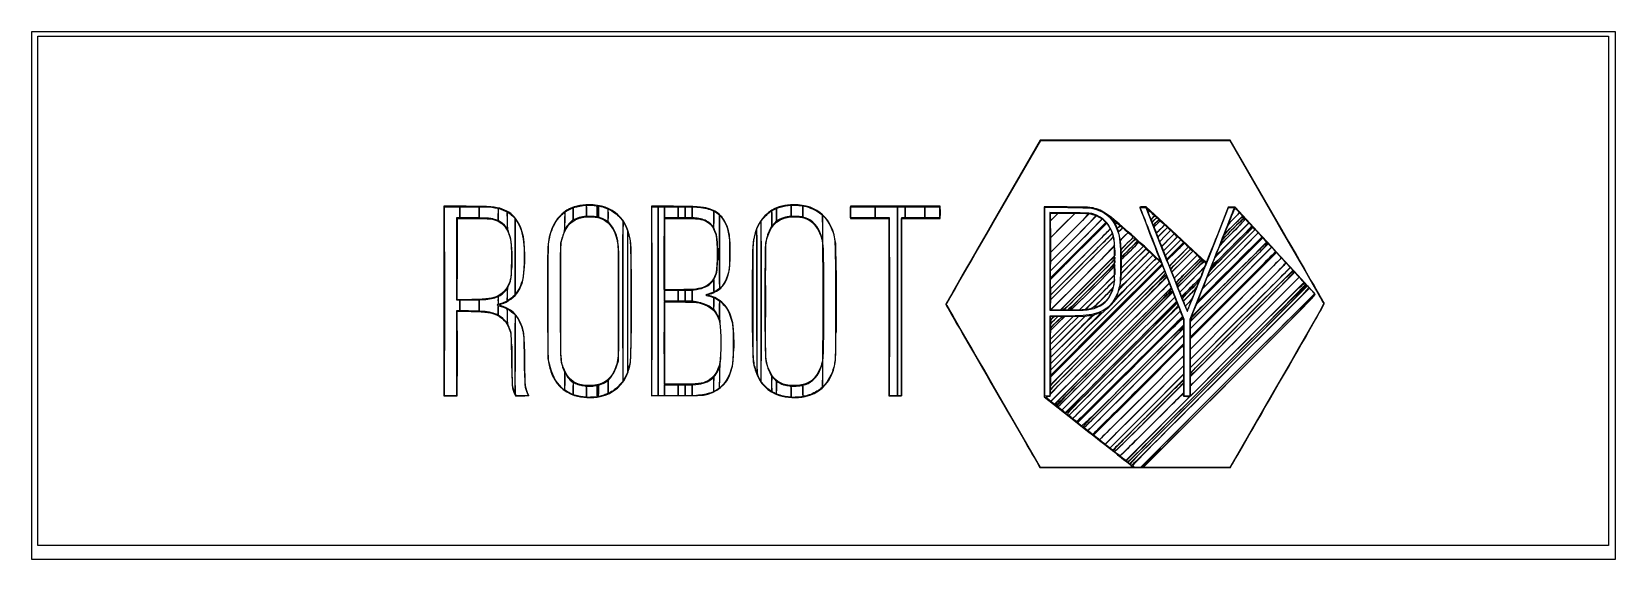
# Model space of a CAD drawing. Header units: millimetres. Extents: x 0 to 1058, y 0 to 353.
import ezdxf

# ---------------------------------------------------------------- set-up
doc = ezdxf.new("R2010")
doc.units = ezdxf.units.MM
doc.layers.add('Layer_1', color=7, linetype='CONTINUOUS')

msp = doc.modelspace()

# ---------------------------------------------------------------- linework, layer by layer
at = {"layer": 'Layer_1', "color": 7}
for points in [[(0, 176.38886), (0, 352.77774), (529.1667, 352.77774), (1058.3334, 352.77774), (1058.3334, 176.38886), (1058.3334, -0.00003), (529.1667, -0.00003), (0, -0.00003)], [(4.05328, 349.73778), (1053.85348, 349.73778), (1053.85348, 9.26201), (4.05328, 9.26201)], [(691.1799, 280.37002)], [(757.123, 280.36996)], [(275.87224, 172.5083), (275.87224, 235.65552), (280.98752, 235.65552), (286.1028, 235.65552), (286.1028, 231.95135), (286.1028, 228.24719), (285.04446, 228.24719), (283.98613, 228.24719), (283.98613, 200.90691), (283.98613, 173.56663), (285.04446, 173.56663), (286.1028, 173.56663), (286.1028, 169.86247), (286.1028, 166.1583), (285.04446, 166.1583), (283.98613, 166.1583), (283.98613, 137.75969), (283.98613, 109.36108), (279.92918, 109.36108), (275.87224, 109.36108)], [(283.03962, 235.91977)], [(286.1028, 231.95135), (286.1028, 235.65552), (292.62919, 235.65552), (299.15557, 235.65552), (299.15557, 231.95135), (299.15557, 228.24719), (292.62919, 228.24719), (286.1028, 228.24719)], [(371.21044, 236.97084)], [(414.51391, 172.5083), (414.51391, 235.65552), (416.63058, 235.65552), (418.74725, 235.65552), (418.74725, 172.5083), (418.74725, 109.36108), (416.63058, 109.36108), (414.51391, 109.36108)], [(418.74725, 172.5083), (418.74725, 235.65552), (420.77572, 235.65552), (422.80419, 235.65553), (422.80419, 172.50831), (422.80419, 109.36109), (420.77572, 109.36108), (418.74725, 109.36108)], [(421.65767, 235.9197)], [(422.98058, 231.95135), (422.98058, 235.65552), (427.56669, 235.65552), (432.1528, 235.65552), (432.1528, 231.95135), (432.1528, 228.24719), (427.56669, 228.24719), (422.98058, 228.24719)], [(432.1528, 231.95135), (432.1528, 235.65552), (434.44586, 235.65552), (436.73892, 235.65552), (436.73892, 231.95135), (436.73892, 228.24719), (434.44586, 228.24719), (432.1528, 228.24719)], [(436.73892, 231.95135), (436.73892, 235.65552), (439.03197, 235.65552), (441.32503, 235.65552), (441.32503, 231.95135), (441.32503, 228.24719), (439.03197, 228.24719), (436.73892, 228.24719)], [(494.59448, 227.96637), (494.59448, 233.04548), (496.18198, 233.81675), (497.76948, 234.58802), (497.75538, 230.44746), (497.74128, 226.30691), (496.16779, 224.59708), (494.59429, 222.88726), (494.59429, 227.96637)], [(508.08823, 236.97084)], [(581.37781, 168.62774), (581.37781, 227.89441), (594.2542, 227.89441), (607.13059, 227.89441), (607.13059, 231.95135), (607.13059, 236.0083), (577.14448, 236.0083), (547.15837, 236.0083), (547.15837, 231.95135), (547.15837, 227.89441), (560.03476, 227.89441), (572.91115, 227.89441), (572.91115, 168.62774), (572.91115, 109.36108), (577.14448, 109.36108), (581.37781, 109.36108)], [(547.15837, 231.95135), (547.15837, 235.65552), (555.44865, 235.65552), (563.73892, 235.65552), (563.73892, 231.95135), (563.73892, 228.24719), (555.44865, 228.24719), (547.15837, 228.24719)], [(556.2424, 235.91985)], [(573.26392, 168.80413), (573.26392, 228.24719), (568.50142, 228.24719), (563.73892, 228.24719), (563.73892, 231.95135), (563.73892, 235.65552), (571.14726, 235.65552), (578.55559, 235.65552), (578.55559, 172.5083), (578.55559, 109.36108), (575.90976, 109.36108), (573.26392, 109.36108)], [(578.55559, 172.5083), (578.55559, 235.65552), (581.20143, 235.65552), (583.84726, 235.65552), (583.84726, 231.95135), (583.84726, 228.24719), (582.61254, 228.24719), (581.37781, 228.24719), (581.37781, 168.80413), (581.37781, 109.36108), (579.9667, 109.36108), (578.55559, 109.36108)], [(583.84726, 231.95135), (583.84726, 235.65552), (590.37365, 235.65552), (596.90004, 235.65552), (596.90004, 231.95135), (596.90004, 228.24719), (590.37365, 228.24719), (583.84726, 228.24719)], [(589.6023, 235.91961)], [(596.90004, 231.95135), (596.90004, 235.65552), (601.83893, 235.65552), (606.77782, 235.65552), (606.77782, 231.95135), (606.77782, 228.24719), (601.83893, 228.24719), (596.90004, 228.24719)], [(683.59518, 235.56686)], [(745.81443, 233.05803)], [(284.15925, 200.90691), (284.16225, 228.0708), (293.86364, 228.0788), (303.56503, 228.0868), (293.95401, 227.98466), (284.34299, 227.88252), (284.24939, 200.8124), (284.15579, 173.74228), (284.15879, 200.90617)], [(373.67988, 229.21521)], [(378.266, 228.8336)], [(383.50186, 226.66163)], [(510.55767, 229.2152)], [(553.61963, 228.15859)], [(587.63962, 228.15848)], [(676.75798, 231.77496)], [(680.8611, 228.95274)], [(680.86115, 220.67417), (680.86115, 226.32457), (683.43647, 228.8827), (686.01178, 231.44082), (691.55395, 231.34332), (697.09609, 231.24582), (688.97864, 223.1348), (680.86115, 215.02379)], [(680.86115, 190.50256), (680.86115, 192.7957), (698.24576, 210.17763), (715.63037, 227.55957), (716.75894, 226.39517), (717.88751, 225.23076), (699.37433, 206.7201), (680.86115, 188.20943)], [(686.4174, 231.68614)], [(723.57877, 225.15946)], [(749.14158, 224.59716)], [(749.86262, 222.81925)], [(752.1941, 216.84834), (751.78226, 218.19024), (754.50176, 220.92579), (757.22125, 223.66134), (758.10616, 222.77644), (758.99103, 221.89155), (755.7985, 218.699), (752.60593, 215.50645)], [(800.19502, 225.07219)], [(317.50002, 221.19951)], [(527.60153, 216.51733)], [(676.77465, 221.89719)], [(680.86115, 178.6842), (680.86115, 180.8009), (700.92264, 200.86006), (720.98413, 220.91922), (721.52204, 219.34051), (722.05996, 217.76179), (701.46056, 197.16465), (680.86115, 176.56751)], [(726.00796, 219.97988)], [(728.13338, 197.38617), (728.13338, 200.20914), (734.04241, 206.09712), (739.95144, 211.98511), (741.46087, 210.67934), (742.97033, 209.37358), (735.55184, 201.96839), (728.13338, 194.56321)], [(750.84451, 220.27793)], [(757.00186, 204.72248), (756.43332, 206.25641), (761.11828, 210.98999), (765.80324, 215.72358), (766.90299, 214.66357), (768.00277, 213.60358), (762.78657, 208.39606), (757.57036, 203.18856)], [(758.11886, 201.96718), (757.68254, 203.2892), (762.83666, 208.4433), (767.99074, 213.5974), (768.87399, 212.71414), (769.75728, 211.83087), (764.15623, 206.23802), (758.55517, 200.64517)], [(780.89469, 176.74163), (782.51129, 180.79858), (801.1297, 199.4958), (819.74815, 218.19302), (820.9234, 216.84546), (822.09864, 215.49789), (800.68838, 194.09129), (779.27812, 172.68469)], [(795.86672, 214.19825)], [(797.37195, 218.01663)], [(329.28865, 201.61247)], [(680.6745, 209.19719)], [(728.13338, 192.79899), (728.13338, 194.56321), (735.53928, 201.96281), (742.94518, 209.36241), (743.82695, 208.48063), (744.70871, 207.59886), (736.42105, 199.31681), (728.13338, 191.03476)], [(728.13338, 201.08888)], [(754.46979, 211.03091)], [(762.79524, 190.053), (762.00294, 192.06833), (769.05395, 199.14997), (776.10495, 206.23161), (777.51405, 204.79585), (778.92312, 203.36009), (771.25535, 195.69888), (763.58755, 188.03765)], [(774.34727, 156.63505), (774.34727, 158.92814), (800.37472, 184.9538), (826.40218, 210.97946), (827.53075, 209.81504), (828.65935, 208.65061), (801.50333, 181.49629), (774.34727, 154.34196)], [(791.96662, 204.52288)], [(794.45561, 210.67006)], [(320.82834, 200.55413)], [(680.86115, 124.70776), (680.86115, 126.47208), (717.29954, 162.90918), (753.73792, 199.34629), (754.59193, 198.43724), (755.44593, 197.5282), (718.15354, 160.23582), (680.86115, 122.94344)], [(680.86115, 119.23969), (680.86115, 121.88594), (718.19665, 159.2202), (755.53218, 196.55446), (756.30868, 194.68597), (757.08522, 192.81747), (718.97319, 154.70545), (680.86115, 116.59343)], [(709.08497, 181.15494), (723.72366, 195.7988), (723.82794, 193.07922), (723.93225, 190.35963), (712.01186, 178.43535), (700.09142, 166.51108), (697.26885, 166.51108), (694.44627, 166.51108)], [(727.93314, 198.61385)], [(758.71396, 200.2721)], [(760.23616, 196.22075)], [(760.72451, 195.29949)], [(774.34727, 126.47218), (774.34727, 128.23608), (807.81075, 161.69816), (841.27419, 195.16023), (842.00783, 194.12997), (842.74143, 193.09971), (808.54435, 158.90399), (774.34727, 124.70828)], [(787.75283, 193.7869)], [(789.18419, 197.55552)], [(422.7898, 180.35756)], [(455.78889, 182.9293)], [(676.75835, 181.32774)], [(680.86115, 187.67942)], [(711.73849, 178.16549), (723.37088, 189.80535), (723.48109, 188.14697), (723.59126, 186.48858), (713.7797, 176.71602), (703.9681, 166.94346), (702.0371, 166.73454), (700.1061, 166.52563)], [(705.55687, 184.68504)], [(708.20295, 182.03981)], [(727.19157, 182.0333)], [(764.14155, 186.6756)], [(765.05683, 184.20158)], [(765.70467, 182.73746)], [(774.34727, 112.53693), (774.34727, 115.88875), (810.68137, 152.22158), (847.01551, 188.5544), (848.69078, 186.87913), (850.36605, 185.20386), (812.35664, 147.19448), (774.34727, 109.1851)], [(782.81394, 181.35887)], [(275.69203, 172.5083)], [(311.85558, 173.21386)], [(344.83336, 172.5083)], [(353.29981, 172.5083)], [(395.11114, 172.74236)], [(398.34463, 172.5083)], [(400.57238, 172.5083)], [(414.33372, 172.5083)], [(422.98058, 176.21247), (422.98058, 179.91663), (427.56669, 179.91663), (432.1528, 179.91663), (432.1528, 176.21247), (432.1528, 172.5083), (427.56669, 172.5083), (422.98058, 172.5083)], [(427.30211, 172.41912)], [(432.1528, 176.21247), (432.1528, 179.91663), (434.44586, 179.91663), (436.73892, 179.91663), (436.73892, 176.21247), (436.73892, 172.5083), (434.44586, 172.5083), (432.1528, 172.5083)], [(436.73892, 176.21247), (436.73892, 179.91663), (439.03197, 179.91663), (441.32503, 179.91663), (441.32503, 176.21247), (441.32503, 172.5083), (439.03197, 172.5083), (436.73892, 172.5083)], [(481.71114, 172.5083)], [(490.17759, 172.5083)], [(537.45017, 172.5083)], [(676.77768, 170.39163)], [(680.66471, 176.74163)], [(687.20498, 100.86743), (685.97643, 101.91072), (724.29558, 140.25068), (762.61473, 178.59064), (763.24835, 176.93159), (763.88194, 175.27254), (726.15772, 137.54834), (688.43353, 99.82414)], [(713.66709, 176.54298)], [(715.78259, 174.41391)], [(725.48645, 176.57413)], [(768.70283, 175.16229)], [(769.24744, 173.80703)], [(779.05312, 171.97913)], [(287.42571, 166.06837)], [(291.83544, 166.06947)], [(453.67221, 168.62982)], [(459.13575, 161.59329)], [(573.08348, 168.62774)], [(680.86115, 145.5263), (680.86115, 147.2907), (688.55894, 154.98253), (696.25673, 162.67435), (697.91352, 162.56424), (699.5703, 162.45413), (690.21573, 153.10802), (680.86115, 143.7619)], [(680.86115, 141.64473), (680.86115, 143.76181), (690.31997, 153.21575), (699.77876, 162.66968), (701.79012, 162.56191), (703.80148, 162.45413), (692.3313, 150.99089), (680.86115, 139.52765)], [(680.86115, 150.11471), (680.86115, 152.93858), (685.73249, 157.80061), (690.60385, 162.66263), (693.32229, 162.55838), (696.04076, 162.45413), (688.45096, 154.87249), (680.86115, 147.29084)], [(680.86115, 161.3958)], [(771.51813, 167.94316)], [(774.34727, 159.97928)], [(775.1436, 162.27774)], [(680.86115, 153.82174)], [(774.34727, 148.16826)], [(422.79576, 144.63886)], [(769.92319, 144.81524)], [(774.15455, 146.93191)], [(284.15429, 137.5833)], [(320.83338, 135.29024)], [(329.29982, 133.34997)], [(483.71329, 127.26455)], [(676.79557, 135.81941)], [(680.67323, 128.58747)], [(680.86119, 132.91061)], [(715.49928, 78.39055), (713.62493, 79.85792), (741.60483, 107.84107), (769.58477, 135.82422), (769.68718, 132.57313), (769.78959, 129.32204), (743.58162, 103.12261), (717.37366, 76.92319)], [(422.98058, 113.06525), (422.98058, 116.76941), (427.56669, 116.76941), (432.1528, 116.76941), (432.1528, 113.06525), (432.1528, 109.36108), (427.56669, 109.36108), (422.98058, 109.36108)], [(427.4785, 117.03308)], [(432.1528, 113.06525), (432.1528, 116.76941), (434.44586, 116.76941), (436.73892, 116.76941), (436.73892, 113.06525), (436.73892, 109.36108), (434.44586, 109.36108), (432.1528, 109.36108)], [(436.73892, 113.06525), (436.73892, 116.76941), (439.03197, 116.76941), (441.32503, 116.76941), (441.32503, 113.06525), (441.32503, 109.36108), (439.03197, 109.36108), (436.73892, 109.36108)], [(496.18198, 111.23659), (494.77086, 112.02828), (494.67256, 117.11305), (494.57426, 122.19782), (496.18293, 120.56612), (497.79159, 118.93441), (497.69229, 114.68966), (497.59309, 110.4449)], [(680.86115, 122.41511)], [(769.91716, 119.23886)], [(774.15353, 121.35552)], [(774.34727, 123.4731)], [(774.3473, 119.15133)], [(799.1213, 119.49455)], [(322.38389, 112.35969)], [(323.3586, 109.9191)], [(367.78458, 108.69516)], [(377.82502, 112.50668)], [(379.98769, 108.83347)], [(451.90261, 110.37404)], [(504.64864, 108.69403)], [(516.86548, 108.83347)], [(679.35225, 107.0011)], [(683.83426, 103.40513)], [(685.15379, 102.41044)], [(689.50421, 98.964)], [(691.19239, 97.65219)], [(692.30565, 96.82129)], [(694.34961, 95.17126)], [(696.98836, 93.07305)], [(698.74328, 91.61399)], [(702.73338, 88.5447)], [(704.58013, 87.05737)], [(707.37685, 84.74733)], [(709.32655, 83.14746)], [(711.54026, 81.53481)], [(721.38149, 73.71304)], [(723.08227, 72.40761)], [(725.33052, 70.54107)], [(731.81677, 65.42399)], [(734.37469, 63.42518)]]:
    msp.add_lwpolyline(points, close=True, dxfattribs=at)
for points in [[(832.27624, 225.95413), (800.8624, 280.28191), (737.42509, 280.28191), (673.98777, 280.28191), (642.35239, 225.43202)], [(642.8141, 225.44537), (674.33476, 280.10569), (737.47497, 280.01741), (800.61521, 279.92913), (831.92382, 225.77774)], [(290.42432, 236.00622), (275.51946, 236.00822), (275.51946, 172.68461), (275.51946, 109.361), (279.92918, 109.361), (284.33891, 109.361), (284.33891, 137.62721)], [(303.30071, 228.1599), (299.15557, 228.34404), (299.15557, 231.99978), (299.15557, 235.65552), (302.59516, 235.65252)], [(315.04196, 233.51321), (317.8528, 232.42924), (317.8528, 226.63404)], [(356.40439, 226.30691), (356.48199, 232.30413), (358.95143, 233.6159)], [(361.95002, 230.91798), (361.95002, 234.96743), (362.92016, 235.34103)], [(370.76947, 233.07848), (370.76947, 229.4431), (368.20996, 229.01303)], [(373.67988, 229.21521), (370.76947, 229.33405), (370.76947, 233.02395), (370.76947, 236.71385), (373.73922, 236.71385)], [(380.5914, 228.12514), (378.88336, 228.73934), (378.88336, 232.51271), (378.88336, 236.28608), (380.26406, 235.97585)], [(383.35086, 235.03275), (385.05697, 234.39989), (385.15607, 230.08881)], [(386.8204, 223.8193), (385.23336, 225.76777), (385.23336, 230.01326), (385.23336, 234.25875), (386.73266, 233.49603)], [(428.89885, 236.0083), (414.16114, 236.0083), (414.16114, 172.66375), (414.16114, 109.31921), (431.71183, 109.44708)], [(442.82433, 228.24106), (441.32503, 228.24706), (441.32503, 232.00443), (441.32503, 235.76181), (444.58822, 235.544)], [(454.49436, 233.41007), (455.78892, 232.86917), (455.78892, 227.38312)], [(455.86798, 227.33992), (455.96528, 232.85794), (457.81736, 231.56089), (459.66944, 230.26383), (459.66944, 205.61162), (459.66944, 180.95943), (458.01287, 179.90886)], [(497.76948, 230.43184), (497.76948, 234.61465), (498.73961, 234.98487)], [(505.54272, 236.56689), (507.64725, 236.80499), (507.64725, 233.12405), (507.64725, 229.4431), (504.99655, 228.99771)], [(510.55767, 229.21521), (507.64725, 229.33405), (507.64725, 233.02395), (507.64725, 236.71385), (510.42538, 236.71385)], [(514.30594, 236.49337), (515.40837, 236.27288), (515.40837, 232.61281), (515.40837, 228.95274), (514.43823, 229.02454)], [(517.0061, 228.28225), (515.40837, 228.754), (515.40837, 232.56426), (515.40837, 236.37452), (516.3785, 236.1601)], [(692.06185, 235.57182), (676.62782, 235.70215), (676.62782, 172.20335), (676.62782, 108.70456), (696.47157, 93.03689)], [(676.9806, 172.1788), (676.9806, 235.34929), (692.41463, 235.21688)], [(741.34353, 233.97983), (740.86467, 235.30274), (742.70684, 235.30274), (744.54901, 235.30274), (758.27708, 200.55413)], [(764.75909, 217.12577), (744.89032, 235.63768), (742.68546, 235.64668)], [(786.19877, 200.551), (799.92366, 235.29648), (801.81688, 235.29948)], [(821.66151, 216.58729), (804.24103, 235.47913), (801.94458, 235.47913), (799.64814, 235.47913), (792.37757, 217.05035)], [(284.33891, 200.6848), (284.33891, 227.89441), (295.01044, 227.88941)], [(309.38613, 227.27614), (309.38613, 227.27648)], [(313.17849, 225.65534), (311.85558, 226.49215), (311.85558, 230.54467)], [(317.95548, 226.23983), (317.82027, 232.16997), (318.62097, 231.74145)], [(321.28306, 229.5525), (323.14446, 227.79207), (323.14446, 202.2844), (323.14446, 176.77675), (321.57963, 175.46871)], [(323.14446, 202.31285), (323.14446, 227.70542), (324.07111, 226.34174)], [(357.07504, 221.7208), (356.3268, 220.30969), (356.40439, 226.30691)], [(361.95004, 231.06061), (361.95004, 227.17126), (359.88665, 225.15159)], [(363.80024, 227.72574), (361.95002, 226.86854), (361.95002, 230.91798)], [(393.7207, 227.82621), (395.11114, 226.06716), (395.11114, 172.48953), (395.11114, 118.91189), (392.92547, 116.5754)], [(422.71266, 204.43469), (422.80406, 228.0708), (425.01051, 228.0983), (427.21692, 228.1258), (425.0987, 227.99326), (422.98045, 227.86072), (422.98045, 204.08189), (422.98045, 180.30306), (425.18531, 180.17781), (427.39017, 180.05256), (425.17423, 179.98456)], [(422.98058, 204.08191), (422.98058, 227.89441), (433.8285, 227.88941)], [(430.81034, 228.15732), (430.81034, 228.15746)], [(459.67896, 205.74519), (459.68896, 230.18746), (460.74458, 228.95274)], [(484.7167, 172.69153), (484.7167, 221.11915), (486.03961, 223.691), (487.36253, 226.26285), (487.45293, 199.35786)], [(489.37403, 116.61517), (487.53892, 118.67414), (487.53892, 172.54371), (487.53892, 226.41328), (489.03823, 228.19469)], [(500.05766, 227.40067), (497.76948, 226.24904), (497.76948, 230.43184)], [(526.74654, 231.49331), (528.46114, 230.21325), (528.46114, 222.35105)], [(528.63957, 220.48608), (528.4012, 230.18746), (529.34456, 229.30552)], [(606.91124, 231.95135), (606.90979, 231.95135)], [(693.82574, 231.68184), (680.50838, 231.83359), (680.50838, 199.17233), (680.50838, 166.51108), (692.41463, 166.51608)], [(680.86115, 210.08376), (680.86115, 215.02365), (689.06599, 223.22292), (697.27083, 231.42219), (701.32502, 231.39739)], [(680.86115, 228.95274), (680.86115, 231.42219), (683.40934, 231.42219), (685.95752, 231.42219), (683.50699, 228.95274)], [(680.86115, 201.96855), (680.86115, 205.14382), (693.85414, 218.13323), (706.84708, 231.12264), (708.89736, 230.58725)], [(680.86115, 195.79449), (680.86115, 198.79325), (696.34986, 214.27894), (711.83854, 229.76464), (713.44135, 228.82534)], [(680.86115, 183.97598), (680.86115, 187.15105), (699.67836, 205.9658), (718.4956, 224.78055), (719.6103, 223.0434)], [(726.29893, 224.07722), (727.4631, 223.12131), (726.47532, 222.17687), (725.48755, 221.23243), (724.86592, 222.69448)], [(728.2958, 222.40306), (729.23073, 221.79049), (727.90489, 220.43273)], [(748.87587, 231.30792), (750.52426, 229.65954), (749.28886, 228.42414), (748.05347, 227.18875), (747.13135, 229.64998)], [(750.31753, 226.99435), (748.68918, 225.35253), (748.44354, 226.33112)], [(750.84451, 220.27793), (750.09591, 222.18504), (752.13366, 224.20153), (754.17141, 226.21802), (755.61629, 225.05689)], [(750.41398, 227.06911), (751.92129, 228.60496), (752.62759, 227.89865), (753.33392, 227.19234), (751.59483, 225.42671)], [(802.27418, 213.66436), (813.48021, 224.86627), (814.37485, 224.02579)], [(802.71025, 218.72219), (811.27351, 227.36524), (812.37019, 226.10907), (813.46687, 224.85289), (802.35419, 213.76185)], [(803.48915, 227.93198), (807.15511, 231.58549), (808.21225, 230.52836), (809.26938, 229.47123), (803.22668, 223.47935)], [(353.5628, 174.27219), (353.67234, 211.49024), (354.46542, 214.31247)], [(397.25758, 222.06443), (398.29365, 219.77941), (398.20175, 172.24316), (398.10975, 124.70691), (396.90833, 122.31257)], [(455.43614, 222.2073), (455.43614, 222.20743)], [(490.44059, 174.27219), (490.55013, 211.49024), (491.3432, 214.31247)], [(693.73546, 218.01455), (680.86115, 205.14387), (680.86115, 210.08376)], [(680.86115, 170.04106), (680.86115, 173.39247), (701.80769, 194.33677), (722.75419, 215.28107), (723.15075, 213.00398)], [(696.19894, 214.12802), (680.86115, 198.79328), (680.86115, 201.96855)], [(726.9648, 216.13603), (726.37136, 218.87072), (727.67674, 220.20757)], [(731.053, 220.03155), (732.73787, 218.5458), (730.14806, 215.97357), (727.55825, 213.40134), (726.9648, 216.13603)], [(730.06639, 215.89277), (732.66379, 218.47281), (734.04851, 217.37611)], [(755.92941, 218.82549), (759.03096, 221.91269), (760.06213, 220.83637), (761.09334, 219.76005), (757.50241, 216.16912), (753.91149, 212.5782), (753.36966, 213.87497)], [(754.46979, 211.03091), (753.88806, 212.51186), (757.58214, 216.2606), (761.27625, 220.00933), (762.41943, 218.82986), (763.56261, 217.65039), (759.5239, 213.60018)], [(759.45634, 213.53285), (763.61542, 217.68109), (764.64768, 216.60365), (765.67991, 215.52622), (761.0466, 210.8929), (756.41328, 206.25958), (755.85526, 207.59508)], [(776.95638, 166.86797), (778.58671, 170.92903), (800.65211, 192.97353), (822.71748, 215.01802), (823.92712, 213.60691)], [(784.23327, 185.06176), (785.65256, 188.55969), (801.59738, 204.51415), (817.54216, 220.46861), (818.5225, 219.5294)], [(801.79508, 207.5174), (816.14005, 221.889), (816.84613, 221.18288), (817.55225, 220.47676), (801.58701, 204.51823), (785.62173, 188.55969), (786.53592, 190.85274)], [(324.3241, 178.57949), (323.14445, 176.92028), (323.14445, 202.31285), (323.14446, 202.31285)], [(432.28298, 180.26963), (422.98058, 180.26963), (422.98058, 204.08191)], [(458.4048, 204.08191), (458.40413, 204.08191)], [(459.67947, 205.74519), (459.67896, 205.74519)], [(676.76611, 211.13747), (676.76498, 211.13747)], [(723.87973, 204.78619), (723.90023, 203.02103), (705.64271, 184.76605), (687.38522, 166.51108), (684.03616, 166.51108), (680.68713, 166.51108), (702.0291, 187.85769), (702.02892, 187.85769)], [(698.12695, 210.05883), (680.86115, 192.79572), (680.86115, 195.79449)], [(702.02892, 187.85769), (723.37088, 209.2043), (723.61514, 207.87783)], [(727.62376, 184.7208), (727.85917, 186.52634), (737.44389, 196.10632), (747.02862, 205.68629), (748.15708, 204.52199), (749.28558, 203.35769), (738.14017, 192.25452)], [(732.20825, 211.33173), (728.19684, 207.3317), (727.97565, 209.41097)], [(727.99347, 188.73608), (728.213, 191.02913), (736.41939, 199.27438), (744.62574, 207.51963), (745.72817, 206.70457)], [(732.87919, 209.53333), (728.13338, 204.79727), (728.13338, 206.03285)], [(733.59868, 207.43054), (728.13338, 201.97378), (728.13338, 203.38552)], [(738.03723, 192.11353), (749.29532, 203.3675), (750.35351, 202.30933), (751.41167, 201.25116), (738.01578, 187.85876)], [(759.55812, 198.1913), (758.88005, 199.91153), (764.60094, 205.62452), (770.32179, 211.33751), (771.71717, 210.11306), (773.11255, 208.8886), (766.67435, 202.42952)], [(767.837, 200.74667), (774.5104, 207.42698), (775.21712, 206.72024), (775.92387, 206.01351), (768.98403, 199.07366), (762.04418, 192.13382), (761.60391, 193.10009)], [(764.14155, 186.6756), (763.70195, 188.14289), (771.30686, 195.74779), (778.91176, 203.35269), (779.9908, 202.31891), (781.06984, 201.28512), (773.03712, 193.24671)], [(766.79649, 202.52837), (773.09907, 208.83828), (773.8047, 208.13268), (774.51029, 207.42707), (767.99417, 200.90379)], [(774.34727, 151.5197), (774.34727, 154.34196), (801.5192, 181.50499), (828.69117, 208.66802), (829.90459, 207.25691)], [(774.34727, 144.11127), (774.34727, 147.63909), (803.10967, 176.38967), (831.8721, 205.14024), (833.43501, 203.37635)], [(774.34727, 137.23202), (774.34727, 140.58344), (804.80568, 171.04031), (835.26406, 201.49719), (836.73207, 199.82946)], [(294.12849, 173.67535), (284.33891, 173.4754), (284.33891, 200.68501), (284.33891, 200.6848)], [(676.782, 197.73191), (676.78165, 197.73191)], [(700.7931, 200.73052), (680.86115, 180.80092), (680.86115, 183.97598)], [(752.84067, 200.1877), (753.68204, 199.2921), (717.2716, 162.88166), (680.86115, 126.47123), (680.86115, 128.59236)], [(680.86115, 174.97999), (680.86115, 176.56751), (701.49866, 197.20274)], [(701.81287, 194.34198), (680.86115, 173.39247), (680.86115, 174.97999)], [(706.7917, 183.45001), (723.72366, 200.38895), (723.83683, 199.08688)], [(718.93893, 154.6708), (757.01671, 192.74736), (757.45817, 191.7785)], [(737.30225, 195.96557), (727.7739, 186.44302), (727.99347, 188.73608)], [(770.11387, 134.67288), (770.11383, 160.33747), (755.96811, 196.49719)], [(766.63657, 180.28752), (765.95084, 181.85691), (774.64075, 190.58458)], [(767.87891, 177.15519), (767.28325, 178.67155), (775.4128, 186.79062), (783.54232, 194.90969), (782.63653, 192.48733)], [(788.68367, 197.17817), (773.99449, 160.28841), (773.99449, 134.64827), (773.99449, 109.00812), (772.05422, 109.00812), (770.11394, 109.00812), (770.11387, 134.67288)], [(774.34727, 119.15133), (774.34727, 122.2388), (809.2069, 157.09711), (844.06654, 191.95541), (845.58881, 190.30397), (847.11104, 188.65252), (810.818, 152.35819)], [(316.78263, 179.65876), (317.8528, 181.11396), (317.8528, 176.83677), (317.8528, 172.55958), (315.04196, 171.47561)], [(429.9647, 180.17947), (429.9647, 180.17936)], [(442.28353, 172.38138), (441.30178, 172.56947), (441.40158, 176.31421), (441.50138, 180.05895), (444.3236, 180.48056)], [(454.52452, 185.26931), (455.78888, 186.74641), (455.78888, 182.63462), (455.78888, 178.52283), (453.14636, 177.72043)], [(702.20421, 188.03052), (680.86115, 166.68965), (680.86115, 170.04106)], [(760.89779, 182.97438), (761.41236, 181.62239), (722.45969, 142.68832), (683.50699, 103.75425), (682.27227, 104.64709)], [(691.27096, 166.51108), (689.85974, 166.51108), (706.7917, 183.45001)], [(719.74051, 149.82792), (758.61984, 188.70847), (759.43602, 186.70239), (760.25218, 184.69632), (720.82185, 145.26481)], [(794.55131, 121.9804), (853.91242, 181.34071), (855.66255, 179.56386), (857.41268, 177.78701), (799.21161, 119.58515), (741.01058, 61.3833), (738.89349, 61.3913)], [(775.55508, 186.9453), (767.3223, 178.71812), (766.63657, 180.28752)], [(774.62187, 181.74648), (768.47454, 175.63882), (767.87891, 177.15519)], [(774.50842, 180.24522), (780.00681, 185.73747), (779.09093, 183.44441)], [(793.16349, 123.41479), (852.52311, 182.77364), (853.19311, 182.0333)], [(291.83544, 166.06947), (286.1028, 166.17578), (286.1028, 169.8712), (286.1028, 173.56663), (292.62919, 173.56663), (299.15557, 173.56663), (299.15557, 169.68608)], [(301.00766, 165.80089), (299.15557, 165.80589), (299.15557, 169.63324), (299.15557, 173.46059), (302.41877, 173.6792)], [(318.91294, 173.46303), (317.81108, 172.76538), (317.939, 177.13475)], [(346.01095, 130.52774), (345.19308, 134.23191), (345.19308, 172.5083)], [(391.3041, 130.24009), (392.09845, 132.8208), (392.21596, 170.9208)], [(422.98058, 144.66947), (422.98058, 172.21675), (433.8285, 172.06792)], [(454.43954, 175.44103), (455.78888, 174.90113), (455.78888, 171.05888)], [(457.33278, 165.00775), (455.76697, 167.34276), (455.86617, 171.15334), (455.96537, 174.96392), (457.81745, 173.90536), (459.66953, 172.8468), (459.66953, 166.68033)], [(690.34876, 162.63052), (680.50838, 162.63052), (680.50838, 135.81941), (680.50838, 109.0083), (678.74449, 109.0083), (676.9806, 109.0083), (676.9806, 172.1788)], [(689.50421, 98.964), (688.44588, 99.83044), (726.18224, 137.57025), (763.91863, 175.31006), (764.4968, 173.82099), (765.07493, 172.33191), (727.99576, 135.20205)], [(728.55643, 134.2858), (765.49202, 171.23734), (765.8805, 170.21555)], [(770.3316, 170.95981), (769.75107, 172.66355), (773.7073, 176.63103)], [(773.11135, 171.49955), (770.91213, 169.25608), (770.3316, 170.95981)], [(771.51813, 167.94316), (771.04548, 169.37524), (773.06933, 171.38274), (775.09318, 173.39024), (774.32776, 171.44997)], [(802.74588, 177.09441), (774.34727, 148.69744), (774.34727, 151.5197)], [(804.68616, 170.9208), (774.34727, 140.58345), (774.34727, 144.11127)], [(284.33891, 137.62721), (284.33891, 165.89335), (293.77571, 165.70305)], [(311.78198, 166.42247), (311.67922, 163.39455), (310.44446, 163.9279)], [(313.18251, 162.40541), (311.86101, 163.15969), (311.85801, 166.44666)], [(317.77498, 162.7795), (317.67618, 158.2208), (316.09021, 159.93597)], [(680.86115, 137.23418), (680.86115, 139.52759), (692.41463, 151.0646), (703.9681, 162.60161), (706.39422, 162.98278)], [(684.70897, 162.56817), (685.82827, 162.45413), (683.34471, 159.99415), (680.86115, 157.53417), (680.86115, 158.77603)], [(687.34263, 162.56691), (688.64273, 162.45413), (684.75194, 158.57959), (680.86115, 154.70506), (680.86115, 156.11898)], [(682.16509, 162.63052), (683.46899, 162.63052), (682.27227, 161.3958)], [(696.98836, 93.07305), (695.73243, 94.07114), (731.62951, 129.96695), (767.52663, 165.86276), (768.25162, 164.11828), (768.97658, 162.3738), (733.82584, 127.22438)], [(707.57349, 167.19193), (707.57349, 167.19157)], [(767.03091, 167.36531), (767.59038, 165.9265), (731.72166, 130.05907)], [(774.34727, 131.05689), (774.34727, 133.87769), (806.33695, 165.8688)], [(806.27366, 165.80552), (774.34727, 133.88059), (774.34727, 137.23202)], [(807.68477, 161.57219), (774.34727, 128.23609), (774.34727, 131.05689)], [(680.65824, 155.39858), (680.65771, 155.39858)], [(719.38036, 152.29043), (680.86115, 113.7712), (680.86115, 115.18273)], [(719.66671, 149.75413), (680.86115, 110.94978), (680.86115, 112.3609)], [(680.86115, 132.91061), (680.86115, 134.94069), (695.23685, 149.2547)], [(694.9584, 149.03471), (680.86115, 134.94078), (680.86115, 137.23418)], [(680.86115, 128.59236), (680.86115, 130.71349), (698.78643, 148.52409)], [(704.58013, 87.05737), (703.42824, 88.01802), (736.59472, 121.17843), (769.76116, 154.33884), (769.76116, 152.04575), (769.76116, 149.75267), (737.92222, 117.91521)], [(707.37685, 84.74733), (705.89483, 85.88636), (737.7398, 117.73478), (769.58477, 149.58319), (769.68909, 146.86333), (769.7934, 144.14347), (739.52736, 113.87588)], [(769.75576, 158.57289), (769.76076, 156.45553), (735.98229, 122.69414)], [(433.53245, 117.12219), (422.98016, 117.12219), (422.98058, 144.66947)], [(468.99247, 144.10969), (468.99201, 144.10969)], [(487.45293, 145.75767), (487.36253, 119.06247), (486.55612, 120.42699)], [(682.27227, 104.64709), (681.03754, 105.53993), (720.37227, 144.84281)], [(711.54026, 81.53481), (709.70046, 82.9891), (739.64261, 112.93427), (769.58477, 142.87944), (769.68662, 139.45211), (769.7885, 136.02478), (741.81802, 108.05265)], [(458.95704, 126.91793), (459.63913, 128.58747), (459.56613, 121.39739), (459.49313, 114.20731), (457.64105, 113.16125), (455.78897, 112.1152), (455.78892, 117.06732)], [(527.79672, 129.11663), (528.42319, 131.05691), (528.44219, 123.06258), (528.46119, 115.06824), (527.41467, 114.18766)], [(694.34961, 95.17126), (693.19776, 96.13191), (729.70119, 132.62939)], [(743.6556, 103.18747), (769.76116, 129.29123), (769.76116, 126.46896), (769.76116, 123.64669), (745.14394, 99.03133), (720.52668, 74.41598), (719.03838, 75.55986)], [(356.22571, 118.92564), (356.12921, 113.06525), (354.08205, 114.98615)], [(358.15766, 111.92138), (356.30558, 113.03793), (356.30558, 118.85329), (356.30558, 124.66866), (357.31297, 123.10028)], [(360.99131, 119.00178), (361.97292, 118.23737), (361.87322, 114.19915), (361.77362, 110.16093), (360.89169, 110.48288)], [(367.38342, 116.58789), (367.38344, 116.58799)], [(378.9592, 112.68976), (379.05975, 116.45437), (381.03795, 117.25764)], [(384.12475, 118.85029), (385.23336, 119.63968), (385.23336, 115.23128), (385.23336, 110.82288), (383.35224, 110.11906)], [(385.23336, 115.1895), (385.23336, 119.66436), (386.73894, 121.33892)], [(441.32503, 112.97411), (441.32503, 116.67825), (443.88267, 116.92208)], [(454.55465, 120.69768), (455.80941, 121.79939), (455.71101, 116.9137), (455.61251, 112.02801), (453.9856, 111.42445)], [(461.25623, 116.06386), (459.62678, 114.47636), (459.78232, 122.59025), (459.78201, 122.59025)], [(493.20728, 124.9723), (494.61384, 122.06269), (494.51594, 117.14446), (494.41804, 112.22623), (492.81362, 113.39122)], [(500.15073, 109.7195), (497.76948, 110.43972), (497.76948, 114.64912), (497.76948, 118.85853), (500.25176, 117.66892)], [(504.26121, 116.58789), (504.26122, 116.58799)], [(515.40837, 112.67931), (515.40837, 116.35031), (517.04522, 116.90805)], [(529.53605, 116.24025), (528.39905, 115.18191), (528.64363, 124.8833), (528.64357, 124.8833)], [(700.08458, 90.59326), (699.06572, 91.40459), (734.13575, 126.47593)], [(721.38149, 73.71304), (720.54866, 74.40111), (745.06671, 98.94107), (769.58477, 123.48103), (769.69494, 121.82389), (769.80515, 120.16675), (746.23621, 96.59586)], [(793.11646, 123.37885), (733.60144, 63.87567), (732.71949, 64.60038)], [(806.90005, 72.05483), (800.74472, 61.3833), (771.75958, 61.3833), (742.77447, 61.3833), (800.41296, 119.0226)], [(746.87163, 94.76181), (769.76116, 117.64932), (769.76116, 114.47424), (769.76116, 111.29915), (748.68159, 90.22178)], [(322.66715, 110.63604), (323.27514, 109.36108), (327.82531, 109.36108)], [(331.1081, 111.21316), (331.92508, 109.36108), (327.74891, 109.36108)], [(363.81583, 109.54394), (361.95002, 110.08634), (361.95002, 114.13343)], [(370.76947, 112.00691), (370.76947, 115.71108), (372.44516, 115.71408)], [(372.6605, 108.30268), (370.76947, 108.30268), (370.76947, 112.00685), (370.76947, 112.00691)], [(375.97294, 115.93961), (377.82502, 116.16207), (377.82502, 112.45672), (377.82502, 108.75137), (376.18828, 108.52702)], [(380.16486, 109.17019), (378.85863, 108.92514), (378.9592, 112.68976)], [(386.55627, 111.51311), (385.23336, 110.71464), (385.23336, 115.1895)], [(444.23542, 109.5156), (441.32501, 109.26997), (441.32503, 112.97411)], [(507.64725, 111.95371), (507.64725, 115.60466), (510.93412, 115.82057)], [(509.35939, 108.30275), (507.64725, 108.30275), (507.64725, 111.95371)], [(515.40837, 112.62408), (515.40837, 108.75603), (513.23995, 108.52939)], [(515.40827, 112.67931), (515.40837, 112.67931)], [(705.51764, 61.40188), (674.25885, 61.38338), (642.77117, 115.86422)], [(769.76116, 110.17056), (769.76116, 109.04197), (771.8815, 108.93694), (774.00187, 108.83191), (752.56691, 87.41822), (731.13199, 66.00452), (729.01532, 67.61162)], [(701.65345, 89.35733), (701.65384, 89.35733)], [(671.93319, 64.6465), (673.84677, 61.3833), (737.46774, 61.3833), (801.08867, 61.3833), (801.86994, 62.70622)], [(735.98332, 62.0097), (735.98332, 62.00954)]]:
    msp.add_lwpolyline(points, dxfattribs=at)
for points in [[(708.37782, 280.27504), (689.46011, 280.27504), (681.72105, 280.31777), (691.1799, 280.37002)], [(691.1799, 280.37002), (700.63876, 280.42226), (716.11689, 280.42226), (725.57574, 280.37002)], [(725.57574, 280.37002), (735.03459, 280.31779), (727.29553, 280.27504), (708.37782, 280.27504)], [(771.70144, 280.27382), (755.79116, 280.27379), (749.23087, 280.31705), (757.123, 280.36996)], [(757.123, 280.36997), (765.01513, 280.42288), (778.03263, 280.4229), (786.05078, 280.37002)], [(786.05078, 280.37002), (794.06893, 280.31714), (787.61172, 280.27384), (771.70144, 280.27382)], [(290.15974, 235.81662), (282.2046, 235.81672), (279.00054, 235.86312), (283.03962, 235.91977)], [(283.03962, 235.91977), (287.07869, 235.97637), (293.58744, 235.97637), (297.50351, 235.91961)], [(297.50351, 235.91961), (301.41957, 235.86291), (298.11488, 235.81653), (290.15974, 235.81662)], [(314.38751, 234.14732), (310.01401, 235.73482), (306.54436, 236.00397), (290.42432, 236.00622)], [(302.59516, 235.65252), (305.68878, 235.65052), (309.58135, 235.23739), (311.23821, 234.73609)], [(311.23821, 234.73609), (311.77928, 234.57238), (311.85558, 234.0509), (311.85558, 230.51613)], [(311.85558, 230.54467), (311.85558, 232.77356), (311.94008, 234.59719), (312.04334, 234.59719)], [(312.04334, 234.59719), (312.14662, 234.59719), (313.49599, 234.1094), (315.04196, 233.51321)], [(324.33191, 226.5544), (321.87285, 230.25337), (318.93463, 232.49681), (314.38751, 234.14732)], [(357.74061, 233.45477), (356.6603, 232.82192), (354.58293, 231.11351), (353.12423, 229.6583)], [(372.35697, 237.04733), (366.82894, 237.03833), (361.7095, 235.77977), (357.74061, 233.45477)], [(358.95143, 233.6159), (360.30963, 234.33737), (361.53994, 234.93268), (361.68546, 234.93881)], [(361.68546, 234.93881), (361.83098, 234.94481), (361.95004, 233.19976), (361.95004, 231.06061)], [(362.92016, 235.34103), (364.11883, 235.80265), (368.764, 236.71385), (369.91857, 236.71385)], [(369.91857, 236.71385), (370.76287, 236.71385), (370.76947, 236.68565), (370.76947, 233.07848)], [(372.53336, 236.83246), (371.07815, 236.83246), (370.48284, 236.89476), (371.21044, 236.97084)], [(371.21044, 236.97084), (371.93804, 237.04694), (373.12867, 237.04694), (373.85627, 236.97084)], [(400.42947, 211.14496), (398.50341, 227.84599), (388.50188, 237.07439), (372.35697, 237.04733)], [(373.85627, 236.97084), (374.58388, 236.89474), (373.98857, 236.83246), (372.53336, 236.83246)], [(373.73922, 236.71385), (375.37258, 236.71385), (376.96008, 236.61745), (377.267, 236.49972)], [(377.267, 236.49972), (377.72632, 236.32347), (377.82502, 235.63703), (377.82502, 232.61917)], [(377.82502, 232.68631), (377.82502, 235.71758), (377.91772, 236.36108), (378.35419, 236.36108)], [(378.35419, 236.36108), (378.79248, 236.36108), (378.88336, 235.69472), (378.88336, 232.48052)], [(380.26406, 235.97585), (381.02348, 235.80523), (382.41255, 235.38083), (383.35086, 235.03275)], [(386.73266, 233.49603), (389.03972, 232.32239), (392.18181, 229.77303), (393.7207, 227.82621)], [(428.9778, 235.81679), (420.92565, 235.81679), (417.63159, 235.86309), (421.65767, 235.9197)], [(421.65767, 235.9197), (425.68374, 235.9763), (432.27187, 235.9763), (436.29794, 235.9197)], [(452.07586, 234.55517), (447.97256, 235.7759), (444.26589, 236.0083), (428.89885, 236.0083)], [(436.29794, 235.9197), (440.32402, 235.8631), (437.02996, 235.81679), (428.9778, 235.81679)], [(444.58822, 235.544), (447.86726, 235.32513), (452.08595, 234.41636), (454.49436, 233.41007)], [(460.21688, 229.87728), (457.8291, 232.27003), (455.75939, 233.45931), (452.07586, 234.55517)], [(494.61839, 233.45477), (493.53808, 232.82192), (491.46072, 231.11351), (490.00201, 229.6583)], [(509.23475, 237.04733), (503.70673, 237.03833), (498.58729, 235.77977), (494.61839, 233.45477)], [(498.73961, 234.98487), (500.46604, 235.6437), (503.38739, 236.32304), (505.54272, 236.56689)], [(509.41114, 236.83246), (507.95593, 236.83246), (507.36062, 236.89476), (508.08823, 236.97084)], [(508.08823, 236.97084), (508.81583, 237.04694), (510.00646, 237.04694), (510.73406, 236.97084)], [(537.30726, 211.14496), (535.3812, 227.84599), (525.37967, 237.07439), (509.23475, 237.04733)], [(510.73406, 236.97084), (511.46166, 236.89474), (510.86635, 236.83246), (509.41114, 236.83246)], [(510.42538, 236.71385), (511.95337, 236.71385), (513.69962, 236.61465), (514.30594, 236.49337)], [(516.3785, 236.1601), (520.00926, 235.35764), (523.94079, 233.58801), (526.74654, 231.49331)], [(565.50281, 235.81968), (555.31635, 235.81968), (551.14917, 235.86478), (556.2424, 235.91985)], [(556.2424, 235.91985), (561.33563, 235.97495), (569.67, 235.97495), (574.76323, 235.91985)], [(574.76323, 235.91985), (579.85646, 235.86475), (575.68927, 235.81968), (565.50281, 235.81968)], [(595.31254, 235.81341), (588.90962, 235.81354), (586.34002, 235.86131), (589.6023, 235.91961)], [(589.6023, 235.91961), (592.86458, 235.97791), (598.10333, 235.97781), (601.24397, 235.91936)], [(601.24397, 235.91936), (604.38461, 235.86096), (601.71545, 235.81328), (595.31254, 235.81341)], [(606.90979, 231.95135), (606.90979, 234.08566), (606.96869, 234.9133), (607.03891, 233.79056)], [(607.03891, 233.79056), (607.10911, 232.66781), (607.10851, 230.92156), (607.03891, 229.91)], [(676.75798, 231.77496), (676.75798, 233.81226), (676.81628, 234.64569), (676.88752, 233.62705)], [(676.88752, 233.62705), (676.95882, 232.6084), (676.95882, 230.94153), (676.88752, 229.92288)], [(690.38615, 235.46297), (682.91608, 235.46297), (679.86015, 235.50967), (683.59518, 235.56686)], [(683.59518, 235.56686), (687.33022, 235.62396), (693.44209, 235.62396), (697.17713, 235.56686)], [(697.17713, 235.56686), (700.91216, 235.50976), (697.85622, 235.46297), (690.38615, 235.46297)], [(710.3181, 234.66142), (707.6451, 235.40025), (706.67987, 235.44839), (692.06185, 235.57182)], [(692.41463, 235.21688), (709.6982, 235.0686), (709.65227, 235.07424), (715.03922, 232.43673)], [(720.09079, 229.58732), (716.25309, 232.51833), (714.18296, 233.59316), (710.3181, 234.66142)], [(742.68546, 235.64668), (741.47279, 235.65168), (740.4806, 235.54858), (740.4806, 235.41786)], [(740.4806, 235.41786), (740.4806, 235.28711), (741.97836, 231.35805), (743.80892, 226.68661)], [(755.96811, 196.49719), (748.18795, 216.38503), (741.60692, 233.25222), (741.34353, 233.97983)], [(745.81443, 233.05803), (745.27217, 234.24815), (745.47378, 234.42283), (746.46407, 233.62093)], [(746.74579, 232.55653), (746.33019, 232.21161), (746.15778, 232.30445), (745.81443, 233.05803)], [(746.46407, 233.62093), (747.14115, 233.07265), (747.18197, 232.91851), (746.74579, 232.55653)], [(746.71835, 232.53375), (747.13339, 232.87821), (747.5321, 232.65168), (748.87587, 231.30792)], [(803.5415, 234.68525), (803.4488, 234.3457), (796.76274, 217.46752), (788.68367, 197.17817)], [(800.19502, 225.07219), (801.5783, 228.90606), (803.49473, 233.49426), (803.91866, 233.98712)], [(801.81688, 235.29948), (803.44982, 235.30248), (803.68692, 235.21768), (803.5415, 234.68525)], [(805.48337, 233.63434), (807.40287, 231.80819), (807.41338, 231.83868), (803.5595, 228.04388)], [(803.91866, 233.98712), (804.4274, 234.5786), (804.51051, 234.55986), (805.48337, 233.63434)], [(295.01044, 227.88941), (306.52081, 227.88341), (308.4906, 227.65951), (311.81204, 225.9764)], [(309.38613, 227.27648), (308.05042, 227.75788), (306.15428, 228.03314), (303.30071, 228.1599)], [(311.59099, 226.52991), (311.44547, 226.55571), (310.45328, 226.89153), (309.38613, 227.27614)], [(311.85558, 230.51613), (311.85558, 228.29789), (311.73651, 226.50409), (311.59099, 226.52991)], [(311.81204, 225.9764), (315.32107, 224.19825), (317.36629, 221.67285), (319.02408, 217.0711)], [(317.50002, 221.19951), (317.50002, 221.77591), (314.6248, 224.74048), (313.17849, 225.65534)], [(317.8528, 226.63404), (317.8528, 223.44669), (317.7734, 220.83885), (317.67641, 220.83885)], [(319.20313, 217.26737), (318.15215, 220.1416), (318.08322, 220.63733), (317.95548, 226.23983)], [(318.62097, 231.74145), (319.06135, 231.50577), (320.25929, 230.52074), (321.28306, 229.5525)], [(324.07111, 226.34174), (326.51875, 222.73971), (328.13066, 217.89346), (328.77618, 212.1958)], [(329.35905, 198.08469), (329.8075, 212.80907), (328.48292, 220.3104), (324.33191, 226.5544)], [(353.12423, 229.6583), (348.36901, 224.91449), (345.78702, 218.26652), (345.00088, 208.74281)], [(345.8299, 213.91467), (346.6563, 217.97638), (348.19106, 222.14323), (349.95323, 225.10939)], [(349.95323, 225.10939), (351.30292, 227.38125), (355.28658, 231.77496), (355.99676, 231.77496)], [(354.46542, 214.31247), (357.35809, 224.60663), (362.68814, 228.95274), (372.42015, 228.95274)], [(356.20278, 225.68955), (356.07592, 219.93994), (356.00826, 219.43866), (354.97677, 216.60552)], [(355.99676, 231.77496), (356.20733, 231.77496), (356.28586, 229.45516), (356.20278, 225.68955)], [(359.88665, 225.15159), (358.75176, 224.04076), (357.48656, 222.49691), (357.07504, 221.7208)], [(368.20996, 229.01303), (366.8022, 228.77649), (364.81782, 228.19721), (363.80024, 227.72574)], [(372.42015, 228.95274), (378.44461, 228.95274), (382.11071, 227.78255), (385.23142, 224.86347)], [(377.20766, 229.02455), (376.86811, 229.06405), (375.28061, 229.14984), (373.67988, 229.21521)], [(377.82502, 232.61917), (377.82502, 229.33516), (377.76062, 228.96023), (377.20766, 229.02455)], [(378.266, 228.8336), (377.95284, 228.95997), (377.82502, 230.07658), (377.82502, 232.68631)], [(378.79516, 228.62782), (378.74666, 228.64312), (378.50853, 228.73574), (378.266, 228.8336)], [(378.88336, 232.48052), (378.88336, 230.34621), (378.84366, 228.6125), (378.79516, 228.62782)], [(383.50182, 226.66163), (382.84054, 227.12875), (381.53085, 227.78732), (380.5914, 228.12514)], [(384.97968, 225.79504), (384.8282, 225.80504), (384.16318, 226.19453), (383.50186, 226.66163)], [(385.15607, 230.08881), (385.21057, 227.71772), (385.13107, 225.78553), (384.97968, 225.79504)], [(385.23142, 224.86347), (388.81532, 221.51116), (391.24402, 215.83776), (391.91624, 209.24801)], [(390.72032, 216.54995), (389.61902, 219.78793), (388.68314, 221.53238), (386.8204, 223.8193)], [(395.11114, 172.74236), (395.11114, 231.56027), (394.92205, 227.21535), (397.25758, 222.06443)], [(434.79864, 228.04461), (430.53003, 228.04434), (428.73531, 228.09501), (430.81034, 228.15732)], [(430.81034, 228.15746), (432.88538, 228.21976), (436.37788, 228.21996), (438.57146, 228.15781)], [(433.8285, 227.88941), (445.67174, 227.88341), (447.67556, 227.64806), (450.92655, 225.87865)], [(438.57146, 228.15781), (440.76503, 228.09581), (439.06725, 228.04487), (434.79864, 228.04461)], [(450.82018, 226.32203), (448.7963, 227.34761), (445.11259, 228.23171), (442.82433, 228.24106)], [(455.43614, 222.20743), (455.43614, 222.87167), (452.54707, 225.44696), (450.82018, 226.32203)], [(450.92655, 225.87865), (454.17584, 224.11016), (456.16445, 221.11925), (457.4438, 216.07657)], [(455.78892, 227.38312), (455.78892, 224.36578), (455.70952, 221.89706), (455.61253, 221.89706)], [(456.63678, 219.65468), (455.82698, 221.68086), (455.77696, 222.181), (455.86798, 227.33992)], [(465.74607, 219.60413), (464.52931, 223.98198), (462.69052, 227.39845), (460.21688, 229.87728)], [(460.74458, 228.95274), (465.2427, 223.69144), (467.02462, 215.66647), (466.61956, 202.49441)], [(490.00201, 229.6583), (485.24678, 224.91449), (482.6648, 218.26652), (481.87867, 208.74281)], [(489.03823, 228.19469), (490.41385, 229.82914), (493.87364, 232.8333), (494.38041, 232.8333)], [(491.3432, 214.31247), (494.23588, 224.60663), (499.56593, 228.95274), (509.29794, 228.95274)], [(494.59448, 227.8856), (494.59448, 222.96575), (494.58748, 222.92455), (493.4005, 220.56547)], [(494.38041, 232.8333), (494.49813, 232.8333), (494.59448, 230.60684), (494.59448, 227.8856)], [(504.99655, 228.99771), (503.46599, 228.74053), (501.37892, 228.06565), (500.05766, 227.40067)], [(509.29794, 228.95274), (515.32239, 228.95274), (518.9885, 227.78255), (522.1092, 224.86347)], [(514.43823, 229.02454), (513.90465, 229.06404), (512.1584, 229.14983), (510.55767, 229.2152)], [(527.60153, 216.51733), (525.73594, 222.47036), (521.76807, 226.87621), (517.0061, 228.28225)], [(522.1092, 224.86347), (525.69311, 221.51116), (528.12181, 215.83776), (528.79403, 209.24801)], [(528.46114, 222.35105), (528.46114, 218.02684), (528.41074, 214.48885), (528.34917, 214.48885)], [(529.34456, 229.30552), (530.95658, 227.7985), (533.63685, 223.47644), (534.74623, 220.59501)], [(560.03476, 228.05406), (552.85573, 228.05417), (549.96891, 228.10126), (553.61963, 228.15859)], [(553.61963, 228.15859), (557.27036, 228.21599), (563.14411, 228.21589), (566.67241, 228.15839)], [(566.67241, 228.15839), (570.20072, 228.10089), (567.21379, 228.05395), (560.03476, 228.05406)], [(594.07782, 228.05386), (586.9958, 228.05386), (584.09861, 228.10096), (587.63962, 228.15848)], [(587.63962, 228.15848), (591.18063, 228.21598), (596.975, 228.21598), (600.51601, 228.15848)], [(600.51601, 228.15848), (604.05702, 228.10098), (601.15983, 228.05386), (594.07782, 228.05386)], [(607.03891, 229.91), (606.96791, 228.89844), (606.91043, 229.817), (606.91124, 231.95135)], [(642.35239, 225.43202), (624.95293, 195.26458), (610.76294, 170.49958), (610.81906, 170.39868)], [(611.28847, 170.56509), (611.29247, 170.68606), (625.47776, 195.38218), (642.8141, 225.44537)], [(676.88752, 229.92288), (676.81622, 228.90424), (676.75798, 229.73767), (676.75798, 231.77496)], [(676.77465, 221.89719), (676.77465, 225.4867), (676.82705, 226.95514), (676.89107, 225.16038)], [(676.89107, 225.16038), (676.95507, 223.36562), (676.95507, 220.42875), (676.89107, 218.63399)], [(680.6745, 209.19719), (680.6745, 221.51795), (680.7187, 226.55826), (680.7728, 220.39788)], [(680.9588, 226.4833), (680.9051, 226.4833), (680.8611, 227.59455), (680.8611, 228.95274)], [(680.86115, 187.67942), (680.86115, 188.37068), (717.79279, 225.29982), (718.13844, 224.95417)], [(683.50699, 228.95274), (682.1592, 227.59455), (681.01253, 226.4833), (680.9588, 226.4833)], [(692.15004, 231.57983), (685.84414, 231.57983), (683.26445, 231.62763), (686.4174, 231.68614)], [(686.4174, 231.68614), (689.57036, 231.74464), (694.72973, 231.74464), (697.88268, 231.68614)], [(697.88268, 231.68614), (701.03563, 231.62764), (698.45595, 231.57983), (692.15004, 231.57983)], [(705.99449, 231.12892), (706.48277, 230.93553), (703.95254, 228.22874), (693.73546, 218.01455)], [(709.0674, 230.95985), (707.49108, 231.42697), (704.73493, 231.55753), (693.82574, 231.68184)], [(711.24217, 229.7573), (711.40416, 229.5953), (704.63471, 222.56212), (696.19894, 214.12802)], [(715.21847, 227.60399), (715.31427, 227.44886), (707.62316, 219.55354), (698.12695, 210.05883)], [(718.13844, 224.95417), (718.28351, 224.80911), (709.95544, 216.24369), (699.63165, 205.91991)], [(701.32502, 231.39739), (703.55482, 231.38369), (705.65611, 231.26294), (705.99449, 231.12892)], [(708.89736, 230.58725), (710.02498, 230.29278), (711.08014, 229.91931), (711.24217, 229.7573)], [(722.91498, 216.07635), (720.69294, 224.13382), (716.34982, 228.80182), (709.0674, 230.95985)], [(713.44135, 228.82534), (714.32287, 228.30872), (715.12258, 227.75912), (715.21847, 227.60399)], [(715.03922, 232.43673), (720.10264, 229.95762), (723.66711, 225.68213), (725.67004, 219.68521)], [(719.6103, 223.0434), (720.22343, 222.08797), (720.72505, 221.16087), (720.72505, 220.98319)], [(751.32852, 202.00212), (742.19591, 210.92458), (727.27832, 224.0979), (720.09079, 229.58732)], [(722.5282, 226.83608), (722.05883, 227.57738), (722.19401, 227.52455), (723.37589, 226.50484)], [(723.57877, 225.15946), (723.30812, 225.59653), (722.83536, 226.35101), (722.5282, 226.83608)], [(723.37589, 226.50484), (724.14925, 225.83758), (724.78199, 225.13644), (724.78199, 224.94673)], [(724.78199, 224.94673), (724.78199, 224.2566), (724.05873, 224.38448), (723.57877, 225.15946)], [(724.86592, 222.69448), (724.36589, 223.87055), (724.33139, 224.24225), (724.68953, 224.59482)], [(724.68953, 224.59482), (725.0452, 224.94495), (725.36898, 224.84081), (726.29893, 224.07722)], [(726.5124, 222.21853), (727.33328, 222.9897), (727.39131, 222.9957), (728.2958, 222.40306)], [(743.80892, 226.68661), (747.83722, 216.40684), (754.23894, 199.63288), (754.23894, 199.35764)], [(747.13135, 229.64998), (746.3371, 231.76994), (746.27981, 232.1698), (746.71835, 232.53375)], [(748.44354, 226.33112), (748.23974, 227.14318), (748.39884, 227.51061), (749.3785, 228.49029)], [(749.14158, 224.59716), (748.94512, 225.38005), (749.15318, 225.78463), (750.41398, 227.06911)], [(749.61614, 223.66108), (749.48434, 223.66108), (749.2708, 224.08232), (749.14158, 224.59716)], [(749.3785, 228.49029), (750.45977, 229.57155), (750.61743, 229.62735), (751.2525, 229.15353)], [(749.86262, 222.81925), (749.50847, 223.74222), (753.23306, 227.44661), (753.81285, 226.74801)], [(751.59483, 225.42671), (750.63831, 224.45561), (749.74793, 223.66108), (749.61614, 223.66108)], [(752.15963, 224.22723), (750.42502, 222.51071), (750.06558, 222.29038), (749.86262, 222.81925)], [(751.2525, 229.15353), (751.92228, 228.65378), (751.89046, 228.5803), (750.31753, 226.99435)], [(757.06116, 223.69852), (757.06116, 223.44728), (752.02649, 218.36917), (751.77831, 218.37011)], [(753.81285, 226.74801), (754.13293, 226.36234), (753.79205, 225.84264), (752.15963, 224.22723)], [(755.61629, 225.05689), (756.41095, 224.41827), (757.06116, 223.80701), (757.06116, 223.69852)], [(796.53918, 215.95891), (797.00206, 217.01107), (799.08969, 219.35399), (803.23762, 223.47644)], [(803.22668, 223.47935), (799.90317, 220.18381), (797.26855, 217.72559), (797.37195, 218.01663)], [(797.37195, 218.01663), (799.32147, 223.5042), (799.76089, 224.2164), (803.48915, 227.93198)], [(803.5595, 228.04388), (801.60401, 226.11841), (800.09003, 224.78115), (800.19502, 225.07219)], [(815.2695, 222.80409), (815.2695, 222.59442), (809.22825, 216.39116), (801.84454, 209.01906)], [(815.80925, 222.27159), (815.94189, 221.9259), (811.32484, 217.07169), (801.88024, 207.62709)], [(802.07321, 209.20196), (811.32131, 218.48363), (815.67367, 222.62484), (815.80925, 222.27159)], [(811.03616, 227.4298), (811.03616, 227.19717), (807.30554, 223.27874), (802.74588, 218.72219)], [(803.02617, 221.14877), (809.63257, 227.72225), (811.03616, 228.82287), (811.03616, 227.4298)], [(809.79241, 228.93659), (810.26231, 228.46666), (809.51618, 227.60343), (803.09397, 221.18695)], [(803.23762, 223.47644), (808.59233, 228.79831), (809.32247, 229.40652), (809.79241, 228.93659)], [(814.37485, 224.02579), (814.86691, 223.56353), (815.2695, 223.01376), (815.2695, 222.80409)], [(831.92382, 225.77774), (849.14357, 195.99448), (863.3221, 171.36036), (863.43171, 171.03524)], [(863.85377, 171.04278), (863.76367, 171.36375), (849.55385, 196.07385), (832.27624, 225.95413)], [(275.69203, 172.5083), (275.69203, 207.33628), (275.73343, 221.5841), (275.78403, 204.1701)], [(317.67641, 220.83885), (317.57941, 220.83885), (317.50002, 221.00115), (317.50002, 221.19951)], [(319.02408, 217.0711), (320.45995, 213.08539), (320.75811, 209.58065), (320.5867, 198.70331)], [(320.91756, 198.09407), (321.15062, 208.78846), (320.77743, 212.96195), (319.20313, 217.26737)], [(328.77618, 212.1958), (329.2336, 208.15841), (329.2427, 195.48545), (328.79098, 191.5583)], [(345.19308, 172.5083), (345.19308, 208.0166), (345.23908, 211.01104), (345.8299, 213.91467)], [(354.97677, 216.60552), (353.13432, 211.54495), (353.07611, 210.01358), (353.21405, 170.21524)], [(392.21596, 170.9208), (392.33993, 211.12299), (392.31576, 211.85904), (390.72032, 216.54995)], [(398.34463, 172.5083), (398.35463, 213.46881), (398.41803, 219.05497), (398.85827, 217.66385)], [(398.85827, 217.66385), (400.34689, 212.95988), (400.39991, 211.40733), (400.40139, 172.48227)], [(414.33372, 172.5083), (414.33372, 207.33628), (414.37512, 221.5841), (414.42572, 204.1701)], [(455.61253, 221.89706), (455.51553, 221.89706), (455.43614, 222.03667), (455.43614, 222.2073)], [(458.41309, 203.55274), (458.43639, 213.25453), (458.14734, 215.87512), (456.63678, 219.65468)], [(457.4438, 216.07657), (458.3515, 212.4988), (458.36508, 195.71461), (457.4632, 192.17272)], [(466.53044, 205.31663), (466.53044, 216.08462), (466.48274, 216.95355), (465.74607, 219.60413)], [(482.07086, 172.86108), (482.07086, 207.56653), (482.12316, 211.04101), (482.68717, 213.80522)], [(482.68717, 213.80522), (483.02615, 215.46651), (483.60986, 217.68901), (483.98433, 218.74411)], [(483.98433, 218.74411), (484.66318, 220.65692), (484.66523, 220.52344), (484.69091, 172.59649)], [(493.4005, 220.56547), (491.74223, 217.27044), (490.83281, 214.1156), (490.36523, 210.03577)], [(528.34917, 214.48885), (528.28757, 214.48885), (527.95117, 215.40167), (527.60153, 216.51733)], [(528.64357, 124.8833), (528.9562, 137.28347), (528.9532, 207.71993), (528.63957, 220.48608)], [(534.74623, 220.59501), (537.18286, 214.26647), (537.05865, 216.6157), (537.19528, 174.27219)], [(573.08348, 168.62774), (573.08348, 201.32142), (573.12498, 214.69611), (573.17568, 198.34927)], [(676.76498, 211.13747), (676.76498, 213.65983), (676.82178, 214.64541), (676.88986, 213.32765)], [(676.89107, 218.63399), (676.82707, 216.83924), (676.77465, 218.30767), (676.77465, 221.89719)], [(676.88986, 213.32765), (676.95786, 212.0099), (676.95746, 209.94615), (676.88986, 208.74154)], [(680.7728, 220.39788), (680.8268, 214.2375), (680.8268, 204.15688), (680.7728, 197.99649)], [(720.72505, 220.98319), (720.72505, 220.8055), (711.75567, 211.6918), (700.7931, 200.73052)], [(701.49866, 197.20274), (712.84928, 208.55212), (722.13616, 217.75807), (722.13616, 217.66039)], [(722.45038, 216.38715), (722.76258, 215.29861), (722.62842, 215.1553), (701.81287, 194.34198)], [(722.13616, 217.66039), (722.13616, 217.56269), (722.27755, 216.98976), (722.45038, 216.38715)], [(723.70849, 199.14302), (723.69399, 212.58022), (723.65619, 213.38891), (722.91498, 216.07635)], [(723.15075, 213.00398), (723.36883, 211.75158), (723.54727, 210.42191), (723.54727, 210.04914)], [(726.00796, 219.97988), (725.53298, 221.22926), (725.55274, 221.31695), (726.5124, 222.21853)], [(725.67004, 219.68521), (727.44867, 214.35989), (727.60559, 212.59182), (727.58728, 198.08469)], [(726.46555, 219.07497), (726.40315, 219.07497), (726.19719, 219.48217), (726.00796, 219.97988)], [(727.90489, 220.43273), (727.17569, 219.68596), (726.52799, 219.07497), (726.46555, 219.07497)], [(727.61176, 212.40148), (727.49443, 213.15056), (727.93124, 213.77184), (730.06639, 215.89277)], [(727.97565, 209.41097), (727.85401, 210.55457), (727.69026, 211.9003), (727.61176, 212.40148)], [(727.67674, 220.20757), (728.39472, 220.94283), (729.06898, 221.53831), (729.1751, 221.53086)], [(728.13338, 201.08888), (728.13338, 202.37089), (738.85306, 213.08252), (739.49431, 212.44127)], [(729.1751, 221.53086), (729.28125, 221.52386), (730.12629, 220.84871), (731.053, 220.03155)], [(732.15353, 211.27718), (735.9394, 215.05231), (736.21601, 215.25632), (736.89938, 214.77767)], [(734.04851, 217.37611), (736.51764, 215.4205), (736.60876, 215.71974), (732.20825, 211.33173)], [(736.89938, 214.77767), (737.59661, 214.28931), (737.43906, 214.08379), (732.87919, 209.53333)], [(732.89345, 209.54752), (737.65277, 214.29706), (737.65358, 214.29766), (738.35871, 213.59253)], [(738.35871, 213.59253), (739.06385, 212.88739), (739.06314, 212.88647), (733.59868, 207.43054)], [(739.49431, 212.44127), (739.84334, 212.09221), (738.73255, 210.80316), (734.03292, 206.10354)], [(751.77831, 218.37011), (751.67646, 218.37046), (751.25624, 219.22901), (750.84451, 220.27793)], [(752.82783, 215.45502), (752.82783, 215.61081), (754.22352, 217.12753), (755.92941, 218.82549)], [(753.36966, 213.87497), (753.07163, 214.5882), (752.82783, 215.29922), (752.82783, 215.45502)], [(759.5239, 213.60018), (757.3026, 211.37256), (755.38758, 209.54997), (755.26834, 209.54997)], [(755.29727, 209.15759), (755.29727, 209.28245), (757.16886, 211.25131), (759.45634, 213.53285)], [(758.71396, 200.2721), (758.45036, 200.69858), (769.65268, 211.89271), (769.99773, 211.54766)], [(784.86742, 198.61771), (784.7357, 198.61571), (775.68694, 206.94421), (764.75909, 217.12577)], [(779.05312, 171.97913), (779.76597, 173.37564), (822.17325, 215.72543), (822.43487, 215.3021)], [(792.37757, 217.05035), (788.37876, 206.91452), (784.99919, 198.61983), (784.86742, 198.61771)], [(790.50852, 200.97912), (790.94384, 202.13298), (793.55722, 204.95057), (802.27418, 213.66436)], [(802.35419, 213.76185), (791.62795, 203.05647), (791.26674, 202.7352), (791.96662, 204.52288)], [(793.41936, 208.22705), (794.03576, 209.79599), (795.45615, 211.40046), (802.71025, 218.72219)], [(802.74588, 218.72219), (798.18623, 214.16563), (794.45561, 210.54217), (794.45561, 210.67006)], [(794.45561, 210.67006), (794.45561, 210.79795), (794.75832, 211.59043), (795.12832, 212.43113)], [(795.12832, 212.43113), (795.60182, 213.50699), (797.94084, 216.0888), (803.02617, 221.14877)], [(803.09397, 221.18695), (799.11898, 217.21551), (795.86672, 214.07059), (795.86672, 214.19825)], [(795.86672, 214.19825), (795.86672, 214.32591), (796.16933, 215.11821), (796.53918, 215.95891)], [(799.82753, 186.52086), (822.50871, 209.21007), (825.36607, 211.95182), (825.83844, 211.47944)], [(825.14202, 212.01848), (825.14602, 211.92098), (813.85539, 200.57033), (800.05422, 186.79487)], [(822.43487, 215.3021), (822.54603, 215.12223), (812.70907, 205.06286), (800.57492, 192.94794)], [(819.50283, 218.21394), (819.50283, 218.00701), (811.24783, 209.58384), (801.15838, 199.4958)], [(818.5225, 219.5294), (819.06168, 219.01283), (819.50283, 218.42088), (819.50283, 218.21394)], [(857.54681, 177.38238), (856.96021, 178.2199), (846.10404, 190.08031), (821.66151, 216.58729)], [(823.92712, 213.60691), (824.59243, 212.8308), (825.13913, 212.116), (825.14202, 212.01848)], [(275.78403, 204.1701), (275.83463, 186.75611), (275.83463, 158.26049), (275.78403, 140.84649)], [(320.82838, 200.55413), (320.82816, 205.40483), (320.87788, 207.43813), (320.93879, 205.07259)], [(320.93879, 205.07259), (320.99969, 202.70704), (320.99989, 198.73829), (320.93914, 196.25314)], [(329.4042, 198.15456), (329.3403, 196.36988), (329.28831, 197.92594), (329.28865, 201.61247)], [(329.28874, 201.61247), (329.28907, 205.29899), (329.34134, 206.75919), (329.40491, 204.85734)], [(329.40491, 204.85734), (329.46851, 202.95549), (329.46821, 199.93924), (329.4042, 198.15456)], [(345.00088, 208.74281), (344.74325, 205.62181), (344.664, 192.54317), (344.761, 169.15691)], [(391.91624, 209.24801), (392.38713, 204.63193), (392.40589, 140.88441), (391.93774, 136.17219)], [(400.66982, 170.39163), (400.75262, 194.96332), (400.6695, 209.06358), (400.42947, 211.14496)], [(414.42572, 204.1701), (414.47632, 186.75611), (414.47632, 158.26049), (414.42572, 140.84649)], [(422.78976, 180.3576), (422.69716, 180.60014), (422.66241, 191.43483), (422.71266, 204.43469)], [(456.49779, 188.38983), (458.06934, 191.4703), (458.39009, 194.00968), (458.41309, 203.55274)], [(458.40413, 204.08191), (458.40448, 207.57441), (458.45733, 208.95544), (458.52143, 207.15087)], [(458.52143, 200.80087), (458.45693, 199.11294), (458.40441, 200.58941), (458.4048, 204.08191)], [(458.52143, 207.15087), (458.58563, 205.3463), (458.58533, 202.4888), (458.52143, 200.80087)], [(460.34301, 181.66312), (459.68377, 181.31031), (459.67019, 181.80445), (459.67947, 205.74519)], [(466.61956, 202.49441), (466.40034, 195.36553), (466.08944, 193.13686), (464.73629, 188.99431)], [(465.73771, 191.02913), (466.48535, 193.69081), (466.53044, 194.50357), (466.53044, 205.31663)], [(481.87867, 208.74281), (481.62104, 205.62181), (481.5418, 192.54317), (481.63878, 169.15691)], [(490.36523, 210.03577), (490.08467, 207.58776), (490.00335, 195.74351), (490.09183, 170.21524)], [(528.79403, 209.24801), (529.26491, 204.63193), (529.28368, 140.88441), (528.81553, 136.17219)], [(537.54761, 170.39163), (537.63041, 194.96332), (537.54729, 209.06358), (537.30726, 211.14496)], [(676.88986, 208.74154), (676.82116, 207.53694), (676.76551, 208.6151), (676.76611, 211.13747)], [(676.78165, 197.73191), (676.78186, 202.77663), (676.83135, 204.79132), (676.89175, 202.209)], [(676.89175, 202.209), (676.95215, 199.62668), (676.95195, 195.49918), (676.89175, 193.03678)], [(680.7728, 197.99649), (680.7188, 191.83611), (680.6745, 196.87642), (680.6745, 209.19719)], [(699.63165, 205.91991), (689.30789, 195.59613), (680.86115, 187.38791), (680.86115, 187.67942)], [(723.54727, 210.04914), (723.54727, 209.62329), (715.61478, 201.43971), (702.20421, 188.03052)], [(705.55687, 184.68504), (723.0744, 202.20951), (723.72778, 202.81883), (723.83866, 201.73475)], [(723.83866, 201.73475), (723.94711, 200.67512), (722.97386, 199.6305), (706.9067, 183.56079)], [(723.61514, 207.87783), (723.74948, 207.14827), (723.86854, 205.75703), (723.87973, 204.78619)], [(727.93314, 198.61385), (727.93314, 203.36753), (727.98314, 205.31222), (728.04413, 202.93538)], [(728.04413, 202.93538), (728.10513, 200.55854), (728.10513, 196.66917), (728.04413, 194.29233)], [(728.13338, 206.03285), (728.13338, 207.13829), (728.55678, 207.69061), (732.15353, 211.27718)], [(728.13338, 203.38552), (728.13338, 204.72821), (728.36621, 205.02963), (732.89345, 209.54752)], [(734.03292, 206.10354), (729.06761, 201.13822), (728.13338, 200.34412), (728.13338, 201.08888)], [(746.8306, 205.68881), (746.8306, 205.57843), (742.54284, 201.20298), (737.30225, 195.96557)], [(745.72817, 206.70457), (746.33449, 206.25628), (746.8306, 205.79919), (746.8306, 205.68881)], [(754.23894, 199.35764), (754.23894, 199.24821), (752.92925, 200.43822), (751.32852, 202.00212)], [(755.26834, 209.54997), (755.1491, 209.54997), (754.78973, 210.21639), (754.46979, 211.03091)], [(755.85526, 207.59508), (755.54838, 208.3296), (755.29727, 209.03273), (755.29727, 209.15759)], [(764.58834, 205.61459), (761.46919, 202.49542), (758.82568, 200.0913), (758.71396, 200.2721)], [(766.67435, 202.42952), (763.13335, 198.87702), (760.23616, 196.08308), (760.23616, 196.22075)], [(760.72451, 195.29949), (760.51655, 196.12813), (761.11341, 196.83873), (766.79649, 202.52837)], [(769.99773, 211.54766), (770.14174, 211.40364), (767.70753, 208.73376), (764.58834, 205.61459)], [(773.02411, 193.2291), (780.30791, 200.52203), (781.26951, 201.36781), (781.74114, 200.89617)], [(774.34727, 148.16826), (774.34727, 148.86016), (831.34262, 205.85227), (831.60692, 205.42464)], [(786.53592, 190.85274), (787.40739, 193.03869), (788.12021, 193.81713), (801.79508, 207.5174)], [(787.75283, 193.7869), (787.75283, 194.68292), (789.76786, 196.85198), (802.07321, 209.20196)], [(801.88024, 207.62709), (794.11017, 199.85701), (787.75283, 193.62892), (787.75283, 193.7869)], [(801.84454, 209.01906), (788.76558, 195.96073), (788.43926, 195.66525), (789.18419, 197.55552)], [(791.96662, 204.52288), (792.36543, 205.54153), (793.01916, 207.2084), (793.41936, 208.22705)], [(825.83844, 211.47944), (826.31081, 211.00707), (823.51176, 208.09142), (800.35818, 184.93786)], [(831.13127, 205.66859), (831.13827, 205.57109), (818.36512, 192.71274), (802.74588, 177.09441)], [(831.60692, 205.42464), (831.71808, 205.24477), (818.88014, 192.16944), (803.07817, 176.36834)], [(835.01151, 201.43531), (835.01851, 201.33791), (821.37255, 187.60634), (804.68616, 170.9208)], [(829.90459, 207.25691), (830.57197, 206.4808), (831.12397, 205.76605), (831.13127, 205.66859)], [(833.43501, 203.37635), (834.29463, 202.40622), (835.00403, 201.53274), (835.01151, 201.43531)], [(319.02595, 183.69348), (320.50901, 187.07913), (320.71104, 188.61715), (320.91756, 198.09407)], [(320.5867, 198.70331), (320.46451, 190.94905), (320.30866, 188.47243), (319.83742, 186.79601)], [(320.93914, 196.25314), (320.87844, 193.76799), (320.82856, 195.70344), (320.82834, 200.55413)], [(328.79098, 191.5583), (328.17215, 186.17818), (326.71367, 181.94047), (324.3241, 178.57949)], [(325.16586, 179.14176), (328.08264, 183.69155), (329.0544, 188.08152), (329.35905, 198.08469)], [(344.83336, 172.5083), (344.83336, 191.23198), (344.87616, 198.89167), (344.92836, 189.52983)], [(353.29981, 172.5083), (353.29981, 190.6499), (353.34271, 198.07146), (353.39511, 189.00066)], [(400.57238, 172.5083), (400.57238, 191.62004), (400.61508, 199.43847), (400.66728, 189.8826)], [(457.4632, 192.17272), (456.22273, 187.30142), (453.89937, 184.26249), (449.98869, 182.39609)], [(461.26537, 182.07876), (463.14518, 184.08845), (464.61362, 187.02715), (465.73771, 191.02913)], [(481.71114, 172.5083), (481.71114, 191.23198), (481.75394, 198.89167), (481.80624, 189.52983)], [(487.45293, 199.35786), (487.50263, 184.56012), (487.50263, 160.44004), (487.45293, 145.75767)], [(490.17759, 172.5083), (490.17759, 190.6499), (490.22049, 198.07146), (490.27289, 189.00066)], [(537.45017, 172.5083), (537.45017, 191.62004), (537.49287, 199.43847), (537.54507, 189.8826)], [(573.17568, 198.34927), (573.22638, 182.00243), (573.22638, 155.25306), (573.17568, 138.90622)], [(676.89175, 193.03678), (676.83115, 190.57438), (676.78179, 192.68719), (676.782, 197.73191)], [(680.86115, 122.41511), (680.86115, 123.10703), (755.14247, 197.38585), (755.40677, 196.95821)], [(723.84357, 196.80157), (724.01865, 195.68203), (694.85842, 166.51108), (693.56422, 166.51108)], [(708.20295, 182.03981), (720.83568, 194.67908), (723.74599, 197.42583), (723.84357, 196.80157)], [(723.83683, 199.08688), (723.94866, 197.80004), (723.76723, 197.602), (708.31609, 182.14795)], [(755.40677, 196.95821), (755.51793, 196.77833), (738.79066, 179.81349), (718.23503, 159.25855)], [(719.3218, 152.22418), (758.26124, 191.15505), (758.44405, 191.3272), (758.46687, 189.08825)], [(757.45817, 191.7785), (757.89851, 190.81204), (757.80425, 190.71429), (719.38036, 152.29043)], [(721.06946, 176.80953), (723.56671, 181.79889), (723.7257, 183.14426), (723.70849, 199.14302)], [(722.72314, 171.74454), (724.40614, 174.16016), (750.92201, 201.0833), (751.61808, 201.0833)], [(726.56609, 179.77074), (726.72915, 180.60405), (729.42105, 183.5005), (738.03723, 192.11353)], [(727.58728, 198.08469), (727.57038, 184.67953), (727.57038, 184.67903), (726.62663, 181.1969)], [(738.14017, 192.25452), (730.53876, 184.68195), (727.0573, 181.4318), (727.19157, 182.0333)], [(728.04413, 194.29233), (727.98313, 191.91549), (727.93314, 193.86017), (727.93314, 198.61385)], [(751.61808, 201.0833), (751.82774, 201.0833), (752.37789, 200.68028), (752.84067, 200.1877)], [(758.27708, 200.55413), (765.82755, 181.4424), (772.11062, 165.80552), (772.23953, 165.80552)], [(760.23616, 196.22075), (760.23616, 196.35843), (759.93104, 197.24517), (759.55812, 198.1913)], [(761.2166, 194.38052), (761.07281, 194.38052), (760.85137, 194.79406), (760.72451, 195.29949)], [(761.60391, 193.10009), (761.16996, 194.05252), (761.25925, 194.16206), (767.837, 200.74667)], [(767.99417, 200.90379), (764.4103, 197.316), (761.36039, 194.38052), (761.2166, 194.38052)], [(773.03712, 193.24671), (768.61915, 188.82558), (764.90919, 185.2083), (764.79278, 185.2083)], [(765.05683, 184.20158), (764.86605, 184.92271), (765.91391, 186.10999), (773.02411, 193.2291)], [(773.77387, 191.86866), (766.1139, 184.2087), (765.25481, 183.45309), (765.05683, 184.20158)], [(765.70467, 182.73746), (765.48288, 183.43624), (766.52023, 184.60845), (773.85998, 191.95299)], [(774.6442, 190.62228), (766.81518, 182.79327), (765.9337, 182.01579), (765.70467, 182.73746)], [(772.23953, 165.80552), (772.36843, 165.80552), (778.6501, 181.44099), (786.19877, 200.551)], [(781.74114, 200.89617), (782.21277, 200.42453), (781.33389, 199.42868), (773.77387, 191.86866)], [(773.85998, 191.95299), (781.34162, 199.43948), (782.32792, 200.30941), (782.79951, 199.8378)], [(774.64075, 190.58458), (783.24588, 199.2271), (783.33735, 199.30557), (784.01613, 198.62677)], [(782.79951, 199.8378), (783.27114, 199.36619), (782.37134, 198.34943), (774.6442, 190.62228)], [(784.01613, 198.62677), (785.44884, 197.19408), (784.50011, 195.88425), (775.55508, 186.9453)], [(800.57492, 192.94794), (788.44078, 180.83301), (778.75597, 171.39705), (779.05312, 171.97913)], [(782.63653, 192.48733), (782.13833, 191.15504), (781.51438, 189.56754), (781.24997, 188.95955)], [(801.15838, 199.4958), (791.06894, 189.40776), (782.81394, 181.24614), (782.81394, 181.35887)], [(789.18419, 197.55552), (789.60477, 198.62267), (790.20068, 200.16329), (790.50852, 200.97912)], [(838.20005, 197.9461), (838.20005, 197.82749), (823.83318, 183.36423), (806.27366, 165.80552)], [(806.33695, 165.8688), (835.42242, 194.95559), (838.28391, 197.91816), (837.85613, 198.50147)], [(841.007, 195.08538), (841.015, 194.98798), (826.0204, 179.90704), (807.68477, 161.57219)], [(808.56076, 158.9204), (841.13548, 191.49381), (842.8038, 193.10297), (843.39114, 192.51561)], [(843.39114, 192.51561), (843.97852, 191.92825), (842.33976, 190.23038), (809.17766, 157.06831)], [(836.73207, 199.82946), (837.53944, 198.91222), (838.20005, 198.0647), (838.20005, 197.9461)], [(837.85613, 198.50147), (837.59737, 198.85432), (838.19702, 198.2699), (839.18871, 197.20274)], [(839.18871, 197.20274), (840.18037, 196.13559), (840.9986, 195.18278), (841.007, 195.08538)], [(319.83742, 186.79601), (318.37436, 181.59125), (315.78162, 178.20283), (311.73973, 176.21325)], [(317.939, 177.13475), (318.05074, 180.95133), (318.18826, 181.78112), (319.02595, 183.69348)], [(344.92836, 189.52983), (344.98066, 180.16799), (344.98066, 164.84861), (344.92836, 155.48677)], [(353.39511, 189.00066), (353.44751, 179.92986), (353.44751, 165.08674), (353.39511, 156.01594)], [(400.66728, 189.8826), (400.71948, 180.32674), (400.71948, 164.68986), (400.66728, 155.13399)], [(425.17423, 179.98456), (423.67323, 179.93856), (422.90393, 180.05886), (422.7898, 180.35756)], [(432.68197, 180.05954), (429.57753, 180.05989), (428.35476, 180.11394), (429.9647, 180.17947)], [(429.9647, 180.17936), (431.57464, 180.24486), (434.11464, 180.24446), (435.60915, 180.17866)], [(449.98869, 182.39609), (446.43851, 180.70178), (442.84028, 180.26963), (432.28298, 180.26963)], [(435.60915, 180.17866), (437.10365, 180.11266), (435.78642, 180.05909), (432.68197, 180.05954)], [(444.3236, 180.48056), (449.10769, 181.19523), (452.33349, 182.70956), (454.52452, 185.26931)], [(453.40767, 177.42573), (456.08507, 178.21681), (459.59973, 180.29806), (461.26537, 182.07876)], [(456.07259, 178.8583), (455.91656, 178.8583), (455.78889, 180.69025), (455.78889, 182.9293)], [(455.78892, 182.9293), (455.78892, 186.31049), (455.90904, 187.23574), (456.49779, 188.38983)], [(464.73629, 188.99431), (463.79953, 186.12651), (461.49391, 182.27906), (460.34301, 181.66312)], [(481.80624, 189.52983), (481.85854, 180.16799), (481.85854, 164.84861), (481.80624, 155.48677)], [(490.27289, 189.00066), (490.32529, 179.92986), (490.32529, 165.08674), (490.27289, 156.01594)], [(537.54507, 189.8826), (537.59727, 180.32674), (537.59727, 164.68986), (537.54507, 155.13399)], [(676.75835, 181.32774), (676.75835, 183.36504), (676.81665, 184.19847), (676.88789, 183.17983)], [(676.88789, 179.47566), (676.81659, 178.45701), (676.75835, 179.29045), (676.75835, 181.32774)], [(676.88789, 183.17983), (676.95919, 182.16118), (676.95919, 180.49431), (676.88789, 179.47566)], [(680.66471, 176.74163), (680.66471, 182.46545), (680.71321, 184.80701), (680.77255, 181.9451)], [(680.77255, 181.9451), (680.83185, 179.0832), (680.83185, 174.40007), (680.77255, 171.53816)], [(688.62491, 166.51108), (687.4328, 166.51108), (688.01827, 167.13951), (705.55687, 184.68504)], [(706.9067, 183.56079), (690.90569, 167.55722), (689.78396, 166.51108), (688.62491, 166.51108)], [(708.31609, 182.14795), (692.91642, 166.74537), (692.66104, 166.51108), (691.27096, 166.51108)], [(693.56422, 166.51108), (692.84509, 166.51108), (695.54849, 169.37883), (708.20295, 182.03981)], [(726.62663, 181.1969), (724.0383, 171.64601), (718.87427, 166.32016), (710.00166, 164.05093)], [(713.66709, 176.54298), (719.00151, 181.89099), (723.38312, 186.26663), (723.40397, 186.26663)], [(715.78259, 174.41391), (719.37013, 178.02249), (722.33964, 180.97497), (722.38151, 180.97497)], [(722.64952, 181.92933), (722.52315, 181.50144), (719.45878, 178.17127), (715.83978, 174.52895)], [(758.46687, 189.08825), (758.46987, 188.79688), (741.00977, 171.09653), (719.66671, 149.75413)], [(720.37227, 144.84281), (742.00637, 166.4594), (759.85915, 184.18634), (760.04509, 184.23602)], [(722.38151, 180.97497), (722.42341, 180.97497), (722.24361, 180.36834), (721.98203, 179.62691)], [(722.52495, 142.7346), (757.24115, 177.45186), (761.49014, 181.58633), (761.74499, 180.89748)], [(723.40397, 186.26663), (723.49087, 186.26663), (722.8609, 182.64525), (722.64952, 181.92933)], [(723.34837, 141.44136), (757.70812, 175.8), (761.96311, 179.93925), (762.29176, 179.32519)], [(761.74499, 180.89748), (761.99821, 180.21294), (757.63844, 175.73248), (723.47502, 141.56801)], [(738.01578, 187.85876), (724.66603, 174.51249), (724.62289, 174.47361), (725.48645, 176.57413)], [(727.19157, 182.0333), (727.2998, 182.51837), (727.49429, 183.72774), (727.62376, 184.7208)], [(760.04509, 184.23602), (760.23108, 184.28572), (760.61476, 183.71796), (760.89779, 182.97438)], [(764.79278, 185.2083), (764.6764, 185.2083), (764.38334, 185.86858), (764.14155, 186.6756)], [(768.70283, 175.16229), (768.70283, 175.60481), (770.93662, 178.09837), (774.70005, 181.85691)], [(774.19491, 179.9209), (770.29086, 176.03696), (768.70283, 174.66102), (768.70283, 175.16229)], [(769.24744, 173.80703), (769.0313, 174.6682), (769.50286, 175.24527), (774.50842, 180.24522)], [(773.7073, 176.63103), (775.88323, 178.81314), (777.70663, 180.55541), (777.7593, 180.50273)], [(779.09093, 183.44441), (778.30808, 181.48436), (777.57773, 180.54938), (774.06184, 177.00622)], [(780.69727, 187.56814), (780.69727, 186.6793), (779.09947, 184.80016), (774.19491, 179.9209)], [(774.34727, 159.97928), (774.34727, 160.90221), (777.48029, 164.16572), (799.82753, 186.52086)], [(800.35818, 184.93786), (777.06821, 161.64789), (774.34727, 159.03704), (774.34727, 159.97928)], [(781.24997, 188.95955), (780.98556, 188.35157), (778.00293, 185.10569), (774.62187, 181.74648)], [(774.70005, 181.85691), (777.99852, 185.1511), (780.69727, 187.72115), (780.69727, 187.56814)], [(800.05422, 186.79487), (786.25303, 173.01941), (775.04327, 161.9867), (775.1436, 162.27774)], [(777.7593, 180.50273), (777.812, 180.45003), (777.28259, 178.90757), (776.58282, 177.07499)], [(782.81394, 181.35887), (782.81394, 181.4716), (783.45264, 183.13791), (784.23327, 185.06176)], [(790.74636, 125.56789), (850.36069, 185.19888), (850.36069, 185.19889), (851.06625, 184.49334)], [(792.31693, 124.33211), (839.9505, 171.96507), (851.9114, 183.74973), (852.23151, 183.36398)], [(851.06625, 184.49334), (851.7718, 183.78778), (851.7718, 183.78777), (792.33425, 124.34943)], [(852.23151, 183.36398), (852.55137, 182.9786), (840.70696, 170.95986), (793.11646, 123.37885)], [(853.19311, 182.0333), (853.86286, 181.29325), (853.84039, 181.27023), (794.6146, 122.04369)], [(275.78403, 140.84649), (275.73343, 123.4325), (275.69203, 137.68031), (275.69203, 172.5083)], [(311.73973, 176.21325), (307.79842, 174.27318), (305.22223, 173.90193), (294.12849, 173.67535)], [(299.15557, 169.68608), (299.15557, 165.87363), (299.14167, 165.8069), (298.36182, 165.88434)], [(302.41877, 173.6792), (305.31741, 173.87339), (309.49952, 174.73207), (311.23821, 175.49003)], [(311.4146, 170.27187), (311.06585, 170.13036), (311.0689, 170.02575), (311.4292, 169.77166)], [(311.23821, 175.49003), (311.79532, 175.73289), (311.85558, 175.50013), (311.85558, 173.10498)], [(311.85558, 173.10498), (311.85558, 171.31225), (311.71245, 170.39273), (311.4146, 170.27187)], [(311.4292, 169.77166), (311.75579, 169.54134), (311.85566, 168.59321), (311.78198, 166.42247)], [(311.85801, 166.44666), (311.85501, 170.179), (311.51968, 169.96532), (315.20668, 168.58114)], [(311.85558, 173.21386), (311.85558, 174.76608), (311.98711, 176.03608), (312.14787, 176.03608)], [(312.04334, 170.39163), (311.94007, 170.39163), (311.85558, 171.66163), (311.85558, 173.21386)], [(315.04196, 171.47561), (313.49599, 170.87942), (312.14662, 170.39163), (312.04334, 170.39163)], [(312.14787, 176.03608), (312.86636, 176.03608), (315.81127, 178.33792), (316.78263, 179.65876)], [(312.56113, 170.06304), (312.56113, 170.18234), (313.23582, 170.47915), (314.06044, 170.72261)], [(315.02877, 169.00603), (313.67157, 169.46808), (312.56113, 169.94374), (312.56113, 170.06304)], [(314.06044, 170.72261), (318.09659, 171.91424), (322.83571, 175.50702), (325.16586, 179.14176)], [(321.57963, 175.46871), (320.71897, 174.74929), (319.51896, 173.84673), (318.91294, 173.46303)], [(344.92836, 155.48677), (344.87606, 146.12493), (344.83336, 153.78462), (344.83336, 172.5083)], [(353.21405, 170.21524), (353.33798, 134.46382), (353.35209, 133.83372), (354.09137, 131.05691)], [(353.39511, 156.01594), (353.34271, 146.94514), (353.29981, 154.3667), (353.29981, 172.5083)], [(355.56171, 127.51315), (353.4594, 132.92725), (353.44226, 133.32845), (353.5628, 174.27219)], [(395.40902, 119.73411), (395.24519, 119.63285), (395.11114, 143.48656), (395.11114, 172.74236)], [(398.82634, 127.3481), (398.39881, 125.97548), (398.33482, 131.97377), (398.34463, 172.5083)], [(398.5637, 125.41247), (400.62396, 131.4962), (400.53213, 129.53499), (400.66982, 170.39163)], [(400.40139, 172.48227), (400.40139, 133.382), (400.36469, 132.28689), (398.82634, 127.3481)], [(400.66728, 155.13399), (400.61508, 145.57813), (400.57238, 153.39656), (400.57238, 172.5083)], [(414.42572, 140.84649), (414.37512, 123.4325), (414.33372, 137.68031), (414.33372, 172.5083)], [(431.80003, 172.30886), (426.85232, 172.30886), (424.82826, 172.35846), (427.30211, 172.41912)], [(427.30211, 172.41912), (429.77596, 172.47972), (433.82409, 172.47972), (436.29794, 172.41912)], [(436.29794, 172.41912), (438.7718, 172.35852), (436.74774, 172.30886), (431.80003, 172.30886)], [(433.8285, 172.06792), (442.6526, 171.94686), (445.07132, 171.80698), (446.79308, 171.31815)], [(444.85281, 171.96213), (443.97968, 172.08927), (442.82352, 172.27793), (442.28353, 172.38138)], [(453.67225, 168.62982), (451.68078, 170.03594), (447.66766, 171.55225), (444.85281, 171.96213)], [(446.79308, 171.31815), (454.36712, 169.16781), (458.24101, 165.13115), (459.92167, 157.63792)], [(450.50053, 176.6927), (450.49653, 176.56877), (451.08063, 176.35793), (451.7937, 176.22415)], [(453.14636, 177.72043), (451.69295, 177.2791), (450.50233, 176.81663), (450.50053, 176.6927)], [(453.12883, 176.23842), (451.50824, 176.54244), (451.58949, 176.88852), (453.40767, 177.42573)], [(451.7937, 176.22415), (452.50677, 176.09038), (453.6974, 175.73797), (454.43954, 175.44103)], [(462.16315, 171.12167), (460.11595, 173.16914), (455.47329, 175.79859), (453.12883, 176.23842)], [(455.78888, 171.05888), (455.78888, 168.94565), (455.74918, 167.22635), (455.70068, 167.23823)], [(458.01287, 179.90886), (457.10175, 179.33105), (456.22863, 178.8583), (456.07259, 178.8583)], [(460.19871, 157.5724), (459.63712, 160.50712), (459.43417, 172.5083), (459.94612, 172.5083)], [(459.94612, 172.5083), (460.43507, 172.5083), (463.79144, 168.85572), (464.79738, 167.22891)], [(468.85757, 155.7823), (468.00328, 162.20185), (465.61879, 167.66557), (462.16315, 171.12167)], [(481.80624, 155.48677), (481.75394, 146.12493), (481.71114, 153.78462), (481.71114, 172.5083)], [(483.71329, 127.26455), (482.04613, 133.52625), (482.07086, 132.83972), (482.07086, 172.86108)], [(484.69091, 172.59649), (484.70501, 146.16021), (484.65471, 124.53052), (484.57897, 124.53052)], [(486.55612, 120.42699), (484.59598, 123.74381), (484.7167, 120.31354), (484.7167, 172.69153)], [(490.09183, 170.21524), (490.21774, 133.88723), (490.21795, 133.87847), (491.00923, 130.88052)], [(490.27289, 156.01594), (490.22049, 146.94514), (490.17759, 154.3667), (490.17759, 172.5083)], [(492.4395, 127.51315), (490.33719, 132.92725), (490.32004, 133.32845), (490.44059, 174.27219)], [(535.44149, 125.41247), (537.50175, 131.4962), (537.40992, 129.53499), (537.54761, 170.39163)], [(537.19528, 174.27219), (537.32052, 135.45603), (537.26728, 133.38722), (536.01806, 128.4993)], [(537.54507, 155.13399), (537.49287, 145.57813), (537.45017, 153.39656), (537.45017, 172.5083)], [(610.81906, 170.39868), (611.35296, 169.43876), (670.49651, 67.09649), (671.93319, 64.6465)], [(642.77117, 115.86422), (625.45296, 145.82873), (611.28575, 170.44412), (611.28847, 170.56509)], [(676.77768, 170.39163), (676.77768, 174.56323), (676.82868, 176.26979), (676.89106, 174.18399)], [(676.89106, 166.59927), (676.82866, 164.51347), (676.77768, 166.22004), (676.77768, 170.39163)], [(676.89106, 174.18399), (676.95346, 172.0982), (676.95346, 168.68507), (676.89106, 166.59927)], [(680.77255, 171.53816), (680.71325, 168.67625), (680.66471, 171.01781), (680.66471, 176.74163)], [(765.26758, 171.71764), (765.53717, 171.01511), (691.7889, 97.27656), (691.19239, 97.65219)], [(705.37921, 167.05137), (704.01213, 166.82657), (704.27075, 167.12277), (713.66709, 176.54298)], [(715.83978, 174.52895), (709.01748, 167.66269), (708.99374, 167.64571), (705.37921, 167.05137)], [(707.57349, 167.19157), (714.19065, 168.5571), (718.46289, 171.60174), (721.06946, 176.80953)], [(713.31671, 169.43203), (708.88879, 167.34707), (709.01949, 167.61116), (715.78259, 174.41391)], [(721.98203, 179.62691), (720.33784, 174.96681), (717.17938, 171.25082), (713.31671, 169.43203)], [(718.89833, 167.86399), (720.31067, 168.85174), (721.66509, 170.2259), (722.72314, 171.74454)], [(762.29176, 179.32519), (762.61903, 178.71367), (758.32932, 174.30456), (724.31798, 140.29427)], [(725.48645, 176.57413), (725.96305, 177.73341), (726.4489, 179.17188), (726.56609, 179.77074)], [(727.9179, 135.07478), (752.7923, 159.94834), (765.1366, 172.05902), (765.26758, 171.71764)], [(765.8805, 170.21555), (766.26778, 169.19694), (766.15595, 169.08076), (729.82749, 132.75104)], [(857.67325, 177.1651), (858.32215, 176.51623), (743.19001, 61.3833), (741.89224, 61.3833)], [(769.71671, 172.86108), (769.58922, 172.86108), (769.37804, 173.28676), (769.24744, 173.80703)], [(774.06184, 177.00622), (771.79955, 174.72639), (769.84424, 172.86108), (769.71671, 172.86108)], [(774.32776, 171.44997), (773.90679, 170.38281), (773.30785, 168.835), (772.99677, 168.01038)], [(776.58282, 177.07499), (775.49161, 174.21715), (774.99762, 173.42378), (773.11135, 171.49955)], [(803.07817, 176.36834), (787.27615, 160.56726), (774.34727, 147.87722), (774.34727, 148.16826)], [(799.1213, 119.49455), (845.59138, 165.96463), (857.32082, 177.51752), (857.67325, 177.1651)], [(800.41296, 119.0226), (855.09314, 173.70354), (858.02557, 176.69888), (857.54681, 177.38238)], [(863.43171, 171.03524), (863.6111, 170.50301), (856.14477, 157.4303), (806.90005, 72.05483)], [(833.33429, 117.24417), (851.38544, 148.551), (863.95005, 170.69946), (863.85377, 171.04278)], [(284.15429, 137.5833), (284.15429, 153.20254), (284.19759, 159.59222), (284.25059, 151.78261)], [(290.68891, 165.95195), (287.09939, 165.95195), (285.63096, 166.00435), (287.42571, 166.06837)], [(287.42571, 166.06837), (289.22047, 166.13237), (292.15734, 166.13237), (293.9521, 166.06837)], [(293.9521, 166.06837), (295.74686, 166.00437), (294.27842, 165.95195), (290.68891, 165.95195)], [(298.36182, 165.88434), (297.92526, 165.92774), (294.98839, 166.011), (291.83544, 166.06947)], [(293.77571, 165.70305), (304.37362, 165.48935), (306.87243, 165.12095), (311.07252, 163.15298)], [(310.44446, 163.9279), (308.64523, 164.70563), (303.15399, 165.79552), (301.00766, 165.80089)], [(311.07252, 163.15298), (315.51975, 161.06922), (318.33613, 157.55782), (319.83863, 152.22358)], [(316.09021, 159.93597), (315.21781, 160.87931), (313.90934, 161.99056), (313.18251, 162.40541)], [(328.63466, 152.19101), (326.72282, 161.03813), (322.2705, 166.54059), (315.02877, 169.00603)], [(315.20668, 168.58114), (318.02648, 167.52253), (317.88478, 167.84263), (317.77498, 162.7795)], [(317.93934, 162.36594), (317.86464, 165.2938), (317.94934, 167.21663), (318.15202, 167.21663)], [(319.02402, 155.32589), (318.16098, 157.29217), (318.05046, 158.00949), (317.93934, 162.36594)], [(318.15202, 167.21663), (318.60834, 167.21663), (322.81767, 164.0322), (323.0028, 163.54694)], [(323.0028, 163.54694), (323.0841, 163.33395), (323.10948, 151.33281), (323.0593, 136.87774)], [(323.14446, 136.78489), (323.14446, 162.8372), (323.15146, 163.08661), (323.83175, 162.47067)], [(323.83175, 162.47067), (324.95243, 161.45646), (327.29794, 156.32834), (328.11519, 153.10552)], [(344.761, 169.15691), (344.91884, 131.0992), (344.8745, 131.9661), (346.98798, 125.6171)], [(422.79576, 144.63886), (422.79576, 159.87004), (422.83916, 166.10097), (422.89226, 158.48538)], [(455.70068, 167.23823), (455.65218, 167.25013), (454.73936, 167.87633), (453.67221, 168.62982)], [(459.13569, 161.59329), (459.00526, 162.18699), (458.19398, 163.72349), (457.33278, 165.00775)], [(459.52119, 160.51386), (459.43959, 160.51386), (459.26613, 160.9996), (459.13575, 161.59329)], [(459.66953, 166.68033), (459.66953, 163.28877), (459.60283, 160.51386), (459.52119, 160.51386)], [(464.79738, 167.22891), (466.18824, 164.97956), (467.69732, 160.63373), (468.31246, 157.10628)], [(481.63878, 169.15691), (481.79661, 131.0992), (481.75227, 131.9661), (483.86576, 125.6171)], [(573.17568, 138.90622), (573.12498, 122.55938), (573.08348, 135.93406), (573.08348, 168.62774)], [(680.65771, 155.39858), (680.65799, 159.47316), (680.70931, 161.09172), (680.77183, 158.99538)], [(680.77183, 158.99538), (680.83433, 156.89903), (680.83403, 153.56528), (680.77183, 151.58704)], [(680.86115, 153.82174), (680.86115, 155.08921), (688.53965, 162.74489), (689.63908, 162.57359)], [(680.86115, 158.77603), (680.86115, 160.5398), (683.08697, 162.73343), (684.70897, 162.56817)], [(680.86115, 161.3958), (680.86115, 162.58421), (680.91005, 162.63052), (682.16509, 162.63052)], [(680.96833, 160.16108), (680.90943, 160.16108), (680.86115, 160.7167), (680.86115, 161.3958)], [(680.86115, 156.11898), (680.86115, 157.40705), (681.09173, 157.76196), (683.45185, 160.10629)], [(718.23503, 159.25855), (697.67938, 138.70361), (680.86115, 122.12406), (680.86115, 122.41511)], [(682.27227, 161.3958), (681.61405, 160.7167), (681.02728, 160.16108), (680.96833, 160.16108)], [(683.45185, 160.10629), (685.84231, 162.48082), (686.14298, 162.67097), (687.34263, 162.56691)], [(689.63908, 162.57359), (690.28159, 162.47348), (689.63308, 161.68351), (685.63346, 157.69653)], [(710.00166, 164.05093), (705.80173, 162.97677), (701.01108, 162.63052), (690.34876, 162.63052)], [(692.41463, 166.51608), (702.73091, 166.52008), (704.75522, 166.61038), (707.57349, 167.19193)], [(708.93796, 163.2463), (709.00266, 163.1816), (702.71186, 156.78637), (694.9584, 149.03471)], [(695.23685, 149.2547), (709.39806, 163.35515), (709.64412, 163.57812), (711.72921, 164.19947)], [(714.90421, 165.35185), (715.4863, 165.63875), (708.10502, 158.00007), (698.50138, 148.37701)], [(769.0556, 161.92364), (769.0556, 161.23172), (699.00759, 91.18636), (698.74328, 91.61399)], [(698.78643, 148.52409), (708.64533, 158.31992), (717.69571, 167.02287), (718.89833, 167.86399)], [(706.39422, 162.98278), (707.72857, 163.19242), (708.87326, 163.31101), (708.93796, 163.2463)], [(711.72921, 164.19947), (712.89338, 164.54638), (714.32213, 165.06496), (714.90421, 165.35185)], [(729.70119, 132.62939), (749.7781, 152.70301), (766.26464, 169.05426), (766.33802, 168.9655)], [(733.79839, 127.19692), (753.18985, 146.58766), (769.0556, 162.21469), (769.0556, 161.92364)], [(734.13575, 126.47593), (757.41002, 149.75109), (769.29733, 161.40314), (769.47806, 161.11876)], [(766.33802, 168.9655), (766.41142, 168.8767), (766.72318, 168.15667), (767.03091, 167.36531)], [(769.47806, 161.11876), (769.62781, 160.88308), (769.7528, 159.73743), (769.75576, 158.57289)], [(772.21099, 166.51108), (772.08985, 166.51108), (771.77806, 167.15551), (771.51813, 167.94316)], [(772.99677, 168.01038), (772.68572, 167.18576), (772.3321, 166.51108), (772.21099, 166.51108)], [(774.34727, 123.4731), (774.34727, 124.64115), (776.20659, 126.5675), (808.56076, 158.9204)], [(775.1436, 162.27774), (775.24396, 162.56879), (776.05969, 164.63439), (776.95638, 166.86797)], [(284.25059, 151.78261), (284.30359, 143.97299), (284.30359, 131.19361), (284.25059, 123.384)], [(320.36447, 151.44534), (320.15575, 152.3755), (319.55255, 154.12175), (319.02402, 155.32589)], [(319.83863, 152.22358), (320.34185, 150.43702), (320.474, 147.46609), (320.686, 133.17358)], [(321.01573, 132.8208), (320.85987, 142.53234), (320.58211, 150.47541), (320.36447, 151.44534)], [(328.11519, 153.10552), (328.81734, 150.33658), (328.89641, 148.82345), (329.14749, 133.34997)], [(329.49732, 132.8208), (329.28426, 146.41759), (329.12902, 149.90337), (328.63466, 152.19101)], [(422.89226, 158.48538), (422.94536, 150.86979), (422.94536, 138.40792), (422.89226, 130.79233)], [(459.92167, 157.63792), (460.80715, 153.69), (460.80394, 135.7829), (459.91667, 131.58608)], [(460.31163, 132.46802), (460.91915, 135.33249), (460.83403, 154.25217), (460.19871, 157.5724)], [(468.31246, 157.10628), (469.06384, 152.79764), (469.05756, 135.03305), (468.30346, 130.70696)], [(468.37208, 129.10179), (469.10088, 132.17629), (469.4495, 151.33412), (468.85757, 155.7823)], [(468.99201, 144.10969), (468.9923, 148.3783), (469.04321, 150.07606), (469.10522, 147.8825)], [(676.79557, 135.81941), (676.79557, 150.66254), (676.83907, 156.73472), (676.89227, 149.31316)], [(676.89227, 149.31316), (676.94547, 141.8916), (676.94547, 129.74722), (676.89227, 122.32566)], [(680.77183, 151.58704), (680.70903, 149.6088), (680.65795, 151.32399), (680.65824, 155.39858)], [(685.63346, 157.69653), (681.57405, 153.64964), (680.86115, 153.07081), (680.86115, 153.82174)], [(680.86115, 115.18273), (680.86115, 116.58567), (681.09244, 116.82553), (718.93893, 154.6708)], [(680.86115, 112.3609), (680.86115, 113.76344), (681.09487, 114.00569), (719.3218, 152.22418)], [(680.86115, 109.97784), (680.86115, 110.79433), (686.99903, 117.08545), (719.74051, 149.82792)], [(698.50138, 148.37701), (688.89775, 138.75394), (680.99994, 130.88052), (680.95069, 130.88052)], [(735.89449, 122.58801), (766.0922, 152.79787), (769.59694, 156.19377), (769.70203, 155.34581)], [(769.70203, 155.34581), (769.80586, 154.50818), (766.02644, 150.60676), (736.71802, 121.2971)], [(769.92319, 144.81524), (769.9233, 153.35247), (769.96929, 156.79449), (770.02546, 152.46418)], [(770.02546, 152.46418), (770.08166, 148.13387), (770.08156, 141.14887), (770.02532, 136.94196)], [(774.15455, 146.93191), (774.15444, 154.30497), (774.20125, 157.37135), (774.25851, 153.7461)], [(774.25851, 153.7461), (774.31581, 150.12085), (774.31591, 144.08835), (774.25869, 140.34055)], [(809.17766, 157.06831), (775.76576, 123.65639), (774.34727, 122.28822), (774.34727, 123.4731)], [(810.818, 152.35819), (790.85681, 132.39631), (774.48496, 116.06386), (774.4361, 116.06386)], [(320.83338, 135.29024), (320.83351, 141.88719), (320.88108, 144.53609), (320.93913, 141.17669)], [(320.93913, 141.17669), (320.99713, 137.81729), (320.99703, 132.41979), (320.9389, 129.18224)], [(329.29982, 133.34997), (329.29982, 139.8499), (329.34742, 142.50896), (329.40567, 139.25899)], [(329.40567, 139.25899), (329.46387, 136.00903), (329.46387, 130.6909), (329.40567, 127.44094)], [(422.89226, 130.79233), (422.83916, 123.17674), (422.79576, 129.40768), (422.79576, 144.63886)], [(469.10522, 140.12139), (469.04292, 138.04634), (468.99223, 139.84108), (468.99247, 144.10969)], [(469.10522, 147.8825), (469.16722, 145.68893), (469.16702, 142.19643), (469.10522, 140.12139)], [(680.67323, 128.58747), (680.67319, 139.45302), (680.71793, 143.94898), (680.77273, 138.57849)], [(680.77273, 138.57849), (680.82753, 133.20799), (680.82753, 124.31799), (680.77283, 118.82293)], [(720.82185, 145.26481), (699.13515, 123.57748), (681.23249, 105.83926), (681.03814, 105.84655)], [(683.83426, 103.40513), (683.68955, 103.63926), (699.39158, 119.60051), (722.52495, 142.7346)], [(723.47502, 141.56801), (702.26937, 120.36169), (684.72996, 103.01108), (684.49854, 103.01108)], [(685.15379, 102.41044), (684.86088, 102.7634), (693.60116, 111.69507), (723.34837, 141.44136)], [(724.31798, 140.29427), (703.22945, 119.20643), (685.87586, 101.95275), (685.75443, 101.95275)], [(769.76116, 143.57898), (769.76116, 142.88707), (709.59085, 82.71983), (709.32655, 83.14746)], [(739.4428, 113.79133), (756.1179, 130.46558), (769.76116, 143.87002), (769.76116, 143.57898)], [(770.02532, 136.94196), (769.96902, 132.73504), (769.92312, 136.27802), (769.92319, 144.81524)], [(774.25869, 140.34055), (774.20149, 136.59274), (774.15462, 139.55886), (774.15455, 146.93191)], [(284.25059, 123.384), (284.19759, 115.57438), (284.15429, 121.96406), (284.15429, 137.5833)], [(320.686, 133.17358), (320.9485, 115.47554), (321.08165, 113.96088), (322.66715, 110.63604)], [(320.9389, 129.18224), (320.8807, 125.9447), (320.83326, 128.6933), (320.83338, 135.29024)], [(321.54361, 115.00552), (321.40275, 115.49059), (321.1652, 123.50747), (321.01573, 132.8208)], [(323.0593, 136.87774), (322.9725, 111.87264), (322.93968, 110.68149), (322.38389, 112.35969)], [(323.3586, 109.9191), (323.24082, 110.22601), (323.14446, 122.31561), (323.14446, 136.78489)], [(329.14749, 133.34997), (329.43077, 115.89279), (329.52797, 114.79527), (331.1081, 111.21316)], [(329.40567, 127.44094), (329.34747, 124.19097), (329.29982, 126.85004), (329.29982, 133.34997)], [(332.23929, 109.62566), (329.8171, 114.33118), (329.78247, 114.62417), (329.49732, 132.8208)], [(354.08205, 114.98615), (350.07656, 118.74467), (347.52987, 123.64853), (346.01095, 130.52774)], [(354.09137, 131.05691), (354.50461, 129.50469), (355.1756, 127.45874), (355.58245, 126.51036)], [(367.38344, 116.58799), (361.65415, 117.83446), (358.01348, 121.19901), (355.56171, 127.51315)], [(386.73894, 121.33892), (388.4872, 123.28343), (390.17694, 126.57802), (391.3041, 130.24009)], [(391.93774, 136.17219), (391.49278, 131.6931), (390.80652, 129.17673), (389.05392, 125.59757)], [(459.91667, 131.58608), (458.6351, 125.52192), (455.70672, 121.16443), (451.54447, 119.12803)], [(451.90261, 110.37404), (460.86299, 113.08616), (465.9455, 118.86555), (468.37208, 129.10179)], [(459.78201, 122.59025), (459.86761, 127.05288), (460.10589, 131.49788), (460.31163, 132.46802)], [(468.30346, 130.70696), (467.2556, 124.69799), (464.72827, 119.44659), (461.25623, 116.06386)], [(484.57897, 124.53052), (484.50317, 124.53052), (484.11366, 125.76084), (483.71329, 127.26455)], [(491.00923, 130.88052), (491.44456, 129.23129), (492.43368, 126.57259), (493.20728, 124.9723)], [(504.26122, 116.58799), (498.53193, 117.83446), (494.89127, 121.19901), (492.4395, 127.51315)], [(517.04522, 116.90805), (522.108, 118.6331), (525.74546, 122.76354), (527.79672, 129.11663)], [(528.81553, 136.17219), (528.37058, 131.6931), (527.68432, 129.17673), (525.93172, 125.59757)], [(536.01806, 128.4993), (534.81043, 123.77421), (532.07782, 118.60616), (529.53605, 116.24025)], [(676.89227, 122.32566), (676.83907, 114.9041), (676.79557, 120.97629), (676.79557, 135.81941)], [(680.77283, 118.82293), (680.71813, 113.32787), (680.67333, 117.72191), (680.67323, 128.58747)], [(680.95069, 130.88052), (680.90139, 130.88052), (680.86119, 131.79406), (680.86119, 132.91061)], [(727.99576, 135.20205), (707.60221, 114.78063), (690.83693, 98.0779), (690.73957, 98.08488)], [(691.19239, 97.65219), (690.90908, 97.8306), (703.35197, 110.50968), (727.9179, 135.07478)], [(692.30565, 96.82129), (691.66092, 97.30429), (693.77959, 99.49393), (728.55643, 134.2858)], [(729.82749, 132.75104), (709.7847, 112.70753), (693.29703, 96.3083), (693.18823, 96.3083)], [(731.72166, 130.05907), (711.99383, 110.33198), (695.77385, 94.19591), (695.67719, 94.20112)], [(733.82584, 127.22438), (714.49294, 107.8922), (698.57818, 92.07497), (698.45969, 92.07497)], [(698.74328, 91.61399), (698.63212, 91.79387), (714.40694, 107.80619), (733.79839, 127.19692)], [(769.91716, 119.23886), (769.91716, 124.96268), (769.96566, 127.30424), (770.025, 124.44233)], [(774.15353, 121.35552), (774.15353, 128.24351), (774.20083, 131.06132), (774.25855, 127.61733)], [(774.25855, 127.61733), (774.31625, 124.17334), (774.31625, 118.53771), (774.25855, 115.09372)], [(346.98798, 125.6171), (349.64547, 117.63383), (355.2719, 111.91112), (362.83197, 109.50202)], [(355.58245, 126.51036), (356.25079, 124.9525), (356.31288, 124.22027), (356.22571, 118.92564)], [(357.31297, 123.10028), (358.43096, 121.35975), (359.51624, 120.15051), (360.99131, 119.00178)], [(361.95002, 114.13343), (361.95002, 116.35933), (362.01022, 118.18052), (362.0838, 118.18052)], [(362.0838, 118.18052), (362.1574, 118.18052), (363.07016, 117.79514), (364.11227, 117.32411)], [(364.11227, 117.32411), (365.15434, 116.85308), (366.80072, 116.36349), (367.77086, 116.23612)], [(377.64248, 116.59789), (374.64192, 115.96231), (370.27866, 115.9581), (367.38342, 116.58789)], [(389.05392, 125.59757), (386.56028, 120.50515), (383.06139, 117.74575), (377.64248, 116.59789)], [(379.98769, 108.83347), (388.70614, 110.59297), (395.64118, 116.78247), (398.5637, 125.41247)], [(381.03795, 117.25764), (382.12598, 117.69944), (383.51505, 118.41613), (384.12475, 118.85029)], [(392.92547, 116.5754), (390.84521, 114.35159), (389.53883, 113.31328), (386.55627, 111.51311)], [(396.90833, 122.31257), (396.24757, 120.99568), (395.57289, 119.83537), (395.40902, 119.73411)], [(432.1528, 116.92348), (427.01107, 116.92348), (424.90763, 116.97278), (427.4785, 117.03308)], [(427.4785, 117.03308), (430.04937, 117.09338), (434.25624, 117.09338), (436.82711, 117.03308)], [(436.82711, 117.03308), (439.39798, 116.97278), (437.29454, 116.92348), (432.1528, 116.92348)], [(451.54447, 119.12803), (448.11145, 117.44846), (445.1816, 117.12219), (433.53245, 117.12219)], [(443.88267, 116.92208), (448.7994, 117.3908), (452.13058, 118.56934), (454.55465, 120.69768)], [(455.78892, 117.06732), (455.78892, 120.11676), (455.92996, 122.1066), (456.15598, 122.2463)], [(456.15598, 122.2463), (456.72007, 122.59492), (458.19783, 125.05956), (458.95704, 126.91793)], [(483.86576, 125.6171), (486.52324, 117.63383), (492.14969, 111.91112), (499.70975, 109.50202)], [(492.81362, 113.39122), (491.93118, 114.03196), (490.38337, 115.48274), (489.37403, 116.61517)], [(500.25176, 117.66892), (501.61705, 117.01463), (503.56173, 116.37435), (504.57329, 116.24606)], [(514.52027, 116.59789), (511.51972, 115.96231), (507.15646, 115.9581), (504.26121, 116.58789)], [(525.93172, 125.59757), (523.43807, 120.50515), (519.93919, 117.74575), (514.52027, 116.59789)], [(514.81468, 116.2643), (515.34882, 116.46928), (515.40837, 116.10425), (515.40837, 112.62408)], [(516.86548, 108.83347), (525.58392, 110.59297), (532.51897, 116.78247), (535.44149, 125.41247)], [(735.98229, 122.69414), (707.27175, 93.9981), (702.12123, 88.99645), (701.65345, 89.35733)], [(702.73338, 88.5447), (702.31354, 88.81404), (709.16512, 95.84789), (735.89449, 122.58801)], [(736.71802, 121.2971), (718.51232, 103.09062), (703.53704, 88.19684), (703.43964, 88.19981)], [(737.92222, 117.91521), (720.41083, 100.4046), (706.00426, 86.08202), (705.90764, 86.08724)], [(731.81677, 65.42399), (731.17228, 65.90672), (734.63867, 69.44456), (790.74636, 125.56789)], [(732.3199, 65.07167), (732.65412, 64.89611), (751.08404, 83.09979), (792.31693, 124.33211)], [(792.33425, 124.34943), (759.64356, 91.65834), (732.80776, 64.91108), (732.6991, 64.91108)], [(734.37469, 63.42518), (733.83713, 64.01916), (737.26563, 67.51767), (793.16349, 123.41479)], [(794.6146, 122.04369), (762.02792, 89.45659), (735.27149, 62.79441), (735.15581, 62.79441)], [(735.98332, 62.00954), (735.19123, 62.61933), (735.26468, 62.69457), (794.55131, 121.9804)], [(741.89224, 61.3833), (741.18277, 61.3833), (752.38759, 72.76086), (799.1213, 119.49455)], [(746.1218, 96.4837), (768.8717, 119.22951), (769.76116, 120.07237), (769.76116, 118.88407)], [(769.76116, 118.88407), (769.76116, 117.7208), (768.43881, 116.32707), (746.91777, 94.80798)], [(770.025, 114.03538), (769.9657, 111.17347), (769.91716, 113.51504), (769.91716, 119.23886)], [(770.025, 124.44233), (770.0843, 121.58042), (770.0843, 116.89729), (770.025, 114.03538)], [(774.25855, 115.09372), (774.20075, 111.64972), (774.15353, 114.46754), (774.15353, 121.35552)], [(774.4361, 116.06386), (774.3872, 116.06386), (774.3473, 117.45322), (774.3473, 119.15133)], [(801.86994, 62.70622), (802.29962, 63.43382), (816.45857, 87.9759), (833.33429, 117.24417)], [(322.3839, 112.35969), (322.0626, 113.32983), (321.68447, 114.52045), (321.54361, 115.00552)], [(327.74891, 109.36108), (324.26621, 109.36108), (323.53717, 109.45378), (323.3586, 109.9191)], [(327.82531, 109.36108), (330.32791, 109.36108), (332.3142, 109.48014), (332.23929, 109.62566)], [(360.89169, 110.48288), (360.40662, 110.65996), (359.17631, 111.30728), (358.15766, 111.92138)], [(362.83197, 109.50202), (367.67321, 107.95931), (374.36413, 107.69856), (379.98769, 108.83347)], [(367.78458, 108.69516), (366.62796, 108.86366), (364.84202, 109.24561), (363.81583, 109.54394)], [(367.77086, 116.23612), (370.97224, 115.81582), (370.76947, 116.10344), (370.76947, 111.98314)], [(370.3285, 108.34576), (370.08596, 108.36946), (368.9412, 108.52665), (367.78458, 108.69516)], [(370.76947, 111.98314), (370.76947, 109.25106), (370.65584, 108.31383), (370.3285, 108.34576)], [(372.44516, 115.71408), (373.36679, 115.71608), (374.95429, 115.81726), (375.97294, 115.93961)], [(376.18828, 108.52702), (375.28809, 108.40364), (373.70059, 108.30268), (372.6605, 108.30268)], [(377.82502, 112.50668), (377.82502, 115.78534), (377.91242, 116.41663), (378.36611, 116.41663)], [(378.266, 108.74302), (377.93093, 108.63187), (377.82502, 109.53588), (377.82502, 112.50668)], [(378.80709, 112.65297), (378.73729, 110.02979), (378.57334, 108.84498), (378.266, 108.74302)], [(378.36611, 116.41663), (378.82487, 116.41663), (378.892, 115.84368), (378.80709, 112.65297)], [(383.35224, 110.11906), (382.31761, 109.73196), (380.88329, 109.30497), (380.16486, 109.17019)], [(431.71183, 109.44708), (448.74419, 109.57117), (449.34049, 109.59854), (451.90261, 110.37404)], [(453.9856, 111.42445), (451.76307, 110.59991), (447.7317, 109.81067), (444.23542, 109.5156)], [(499.70975, 109.50202), (504.55099, 107.95931), (511.24192, 107.69856), (516.86548, 108.83347)], [(504.64864, 108.69403), (503.48448, 108.86191), (501.46041, 109.32337), (500.15073, 109.7195)], [(504.57329, 116.24606), (507.85247, 115.83022), (507.64725, 116.11479), (507.64725, 111.98314)], [(507.20628, 108.34576), (506.96375, 108.36946), (505.81281, 108.52614), (504.64864, 108.69403)], [(507.64725, 111.98314), (507.64725, 109.25106), (507.53362, 108.31383), (507.20628, 108.34576)], [(513.23995, 108.52939), (512.04731, 108.40474), (510.30106, 108.30275), (509.35939, 108.30275)], [(510.93412, 115.82057), (512.74189, 115.93932), (514.48814, 116.13899), (514.81468, 116.2643)], [(519.57616, 109.91622), (515.25527, 108.46579), (515.40827, 108.36435), (515.40827, 112.67931)], [(527.41467, 114.18766), (525.48868, 112.56705), (522.30546, 110.83242), (519.57616, 109.91622)], [(679.35225, 107.0011), (678.29939, 107.90286), (678.11058, 108.23328), (678.45267, 108.57535)], [(678.45267, 108.57535), (678.69076, 108.81348), (679.3301, 109.0083), (679.87338, 109.0083)], [(681.03814, 105.84655), (680.8438, 105.85355), (680.08511, 106.37338), (679.35225, 107.0011)], [(679.87338, 109.0083), (680.71563, 109.0083), (680.86115, 109.15115), (680.86115, 109.97784)], [(739.52736, 113.87588), (722.88101, 97.22871), (709.17076, 83.6083), (709.06009, 83.6083)], [(709.32655, 83.14746), (709.21539, 83.32733), (722.7677, 97.11707), (739.4428, 113.79133)], [(741.81802, 108.05265), (726.43426, 92.66798), (713.74237, 80.08052), (713.61382, 80.08052)], [(748.63545, 90.17565), (768.23402, 109.77216), (769.76116, 111.21757), (769.76116, 110.17056)], [(684.49854, 103.01108), (684.26712, 103.01108), (683.96821, 103.1884), (683.83426, 103.40513)], [(685.75443, 101.95275), (685.633, 101.95275), (685.36274, 102.15871), (685.15379, 102.41044)], [(690.73957, 98.08488), (690.64217, 98.09188), (690.08629, 98.48746), (689.50421, 98.964)], [(693.18823, 96.3083), (693.07947, 96.3083), (692.68231, 96.53914), (692.30565, 96.82129)], [(717.55005, 76.89372), (717.55005, 76.99821), (729.29755, 88.8304), (743.6556, 103.18747)], [(746.23621, 96.59586), (733.27332, 83.63187), (722.56538, 73.02497), (722.44082, 73.02497)], [(723.08227, 72.40761), (722.55268, 72.79695), (725.25023, 75.61586), (746.1218, 96.4837)], [(695.67719, 94.20112), (695.58049, 94.20612), (694.9831, 94.64291), (694.34961, 95.17126)], [(696.47157, 93.03689), (722.81194, 72.23981), (734.98612, 62.66819), (735.96843, 61.98354)], [(698.45969, 92.07497), (698.34122, 92.07497), (697.67913, 92.52411), (696.98836, 93.07305)], [(701.65384, 89.35733), (701.35112, 89.59085), (700.64497, 90.14702), (700.08458, 90.59326)], [(703.43964, 88.19981), (703.34224, 88.20281), (703.02442, 88.35798), (702.73338, 88.5447)], [(705.90764, 86.08724), (705.81104, 86.09224), (705.21365, 86.52902), (704.58013, 87.05737)], [(709.06009, 83.6083), (708.94939, 83.6083), (708.19194, 84.12087), (707.37685, 84.74733)], [(723.5001, 72.15342), (723.84353, 71.95452), (730.56113, 78.45277), (746.87163, 94.76181)], [(746.91777, 94.80798), (734.35395, 82.24524), (723.98616, 71.96664), (723.87828, 71.96664)], [(727.02781, 69.33123), (727.3711, 69.13244), (733.58814, 75.12989), (748.63545, 90.17565)], [(748.68159, 90.22178), (737.08783, 78.62923), (727.51214, 69.14441), (727.40225, 69.14441)], [(713.61382, 80.08052), (713.48523, 80.08052), (712.55217, 80.73495), (711.54026, 81.53481)], [(719.03838, 75.55986), (718.21979, 76.18899), (717.55005, 76.78923), (717.55005, 76.89372)], [(722.44082, 73.02497), (722.31625, 73.02497), (721.83954, 73.3346), (721.38149, 73.71304)], [(725.33052, 70.54107), (723.41254, 71.97208), (722.64359, 72.6494), (723.5001, 72.15342)], [(723.87828, 71.96664), (723.7704, 71.96664), (723.41219, 72.16507), (723.08227, 72.40761)], [(727.40225, 69.14441), (727.29236, 69.14441), (726.36011, 69.77291), (725.33052, 70.54107)], [(729.01532, 67.61162), (726.80873, 69.287), (726.2107, 69.8044), (727.02781, 69.33123)], [(732.6991, 64.91108), (732.59048, 64.91108), (732.19343, 65.14189), (731.81677, 65.42399)], [(732.71949, 64.60038), (732.23442, 64.99897), (732.05461, 65.21105), (732.3199, 65.07167)], [(735.96843, 61.98354), (736.71107, 61.46595), (734.24709, 61.41889), (705.51764, 61.40188)], [(735.15581, 62.79441), (735.04013, 62.79441), (734.68863, 63.07826), (734.37469, 63.42518)], [(738.89349, 61.3913), (737.43652, 61.3963), (736.52914, 61.58952), (735.98332, 62.0097)]]:
    msp.add_open_spline(points, degree=3, dxfattribs=at)

doc.saveas('drawing.dxf')
